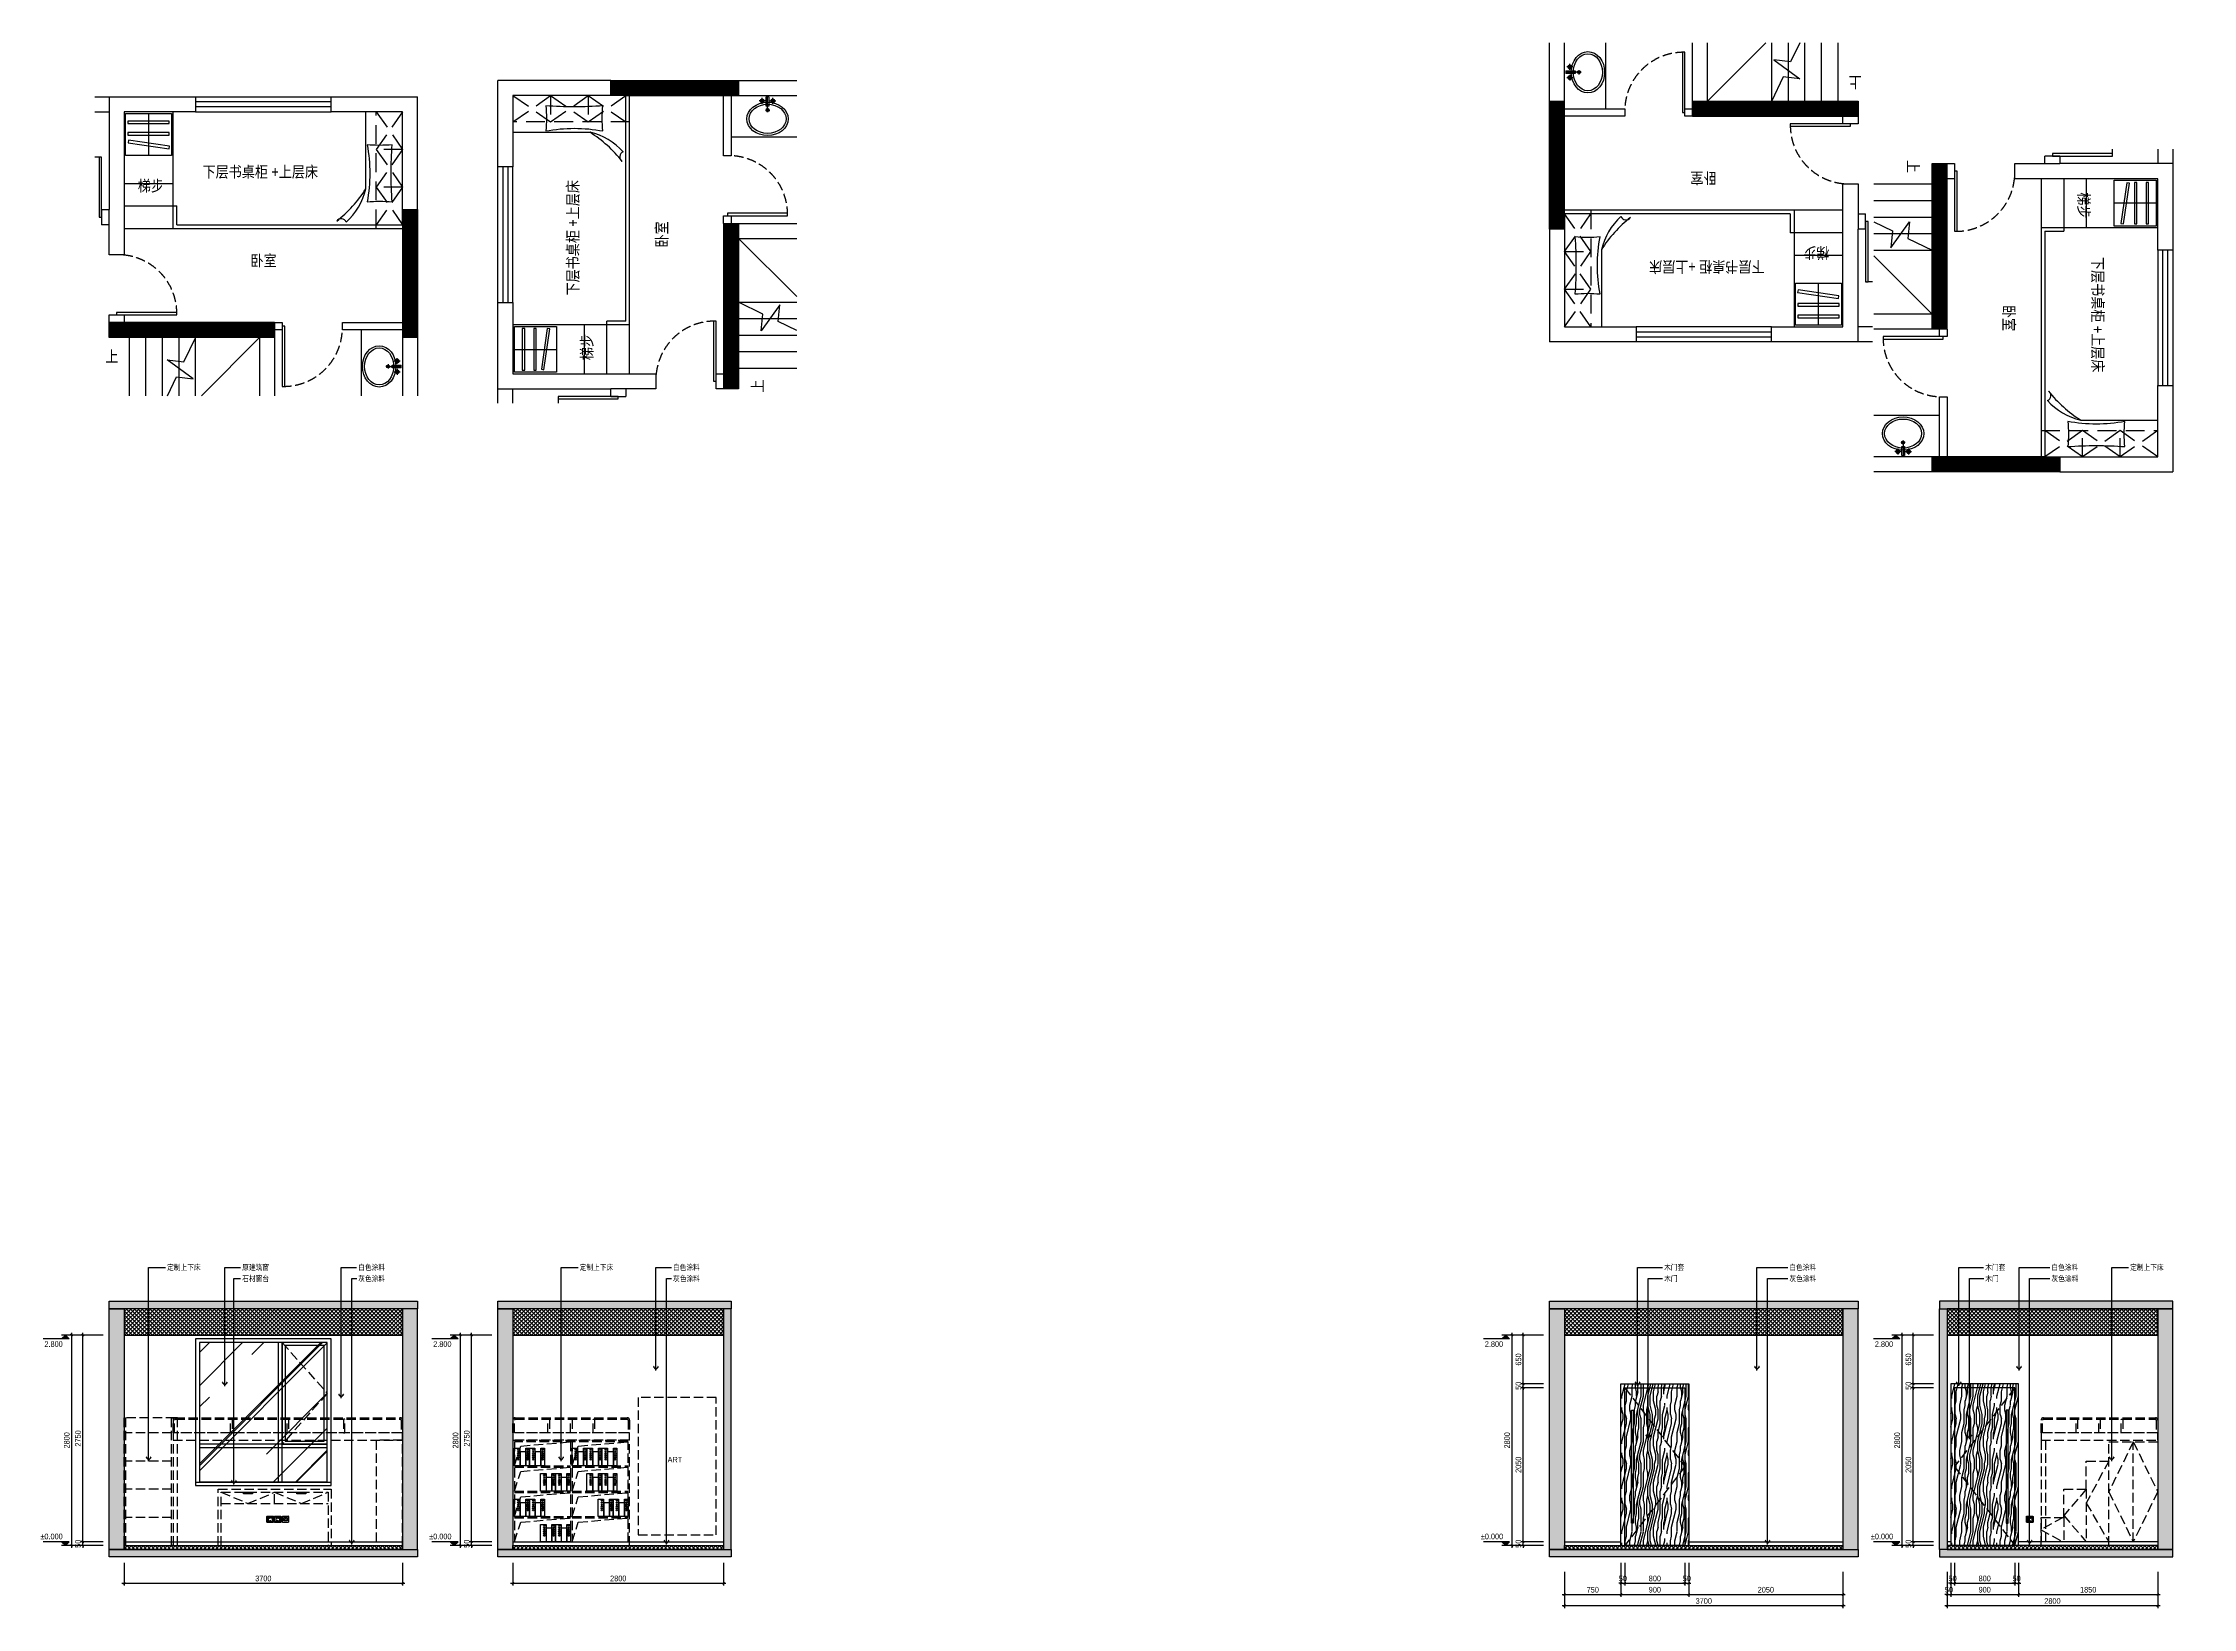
# Model space of a CAD drawing. Extents: x 468514 to 728049, y -74127 to 69080.
# Drawn here: x 565866 to 594440, y -38869 to -18058 of the extents above; entities that cross this region are included whole.
import ezdxf
from ezdxf.enums import TextEntityAlignment as Align
from ezdxf.xclip import XClip

# ---------------------------------------------------------------- set-up
doc = ezdxf.new("R2010")
doc.units = 0
doc.header["$LTSCALE"] = 500
doc.header["$MEASUREMENT"] = 0
doc.header["$XCLIPFRAME"] = 0
for name, pattern in [('( Dashed )', [0.75, 0.5, -0.25]), ('DASH', [0.35, 0.25, -0.1]), ('HIDDEN', [0.375, 0.25, -0.125])]:
    doc.linetypes.add(name, pattern=pattern)
doc.layers.get('Defpoints').update_dxf_attribs({"color": 229})
for name, color, linetype in [('Door 门', 107, 'Continuous'), ('E 立面填充', 250, 'Continuous'), ('E 立面墙体', 245, 'Continuous'), ('E 立面家具、洁具', 153, 'Continuous'), ('E 立面材料分格线', 8, 'Continuous'), ('E 立面材料类别线', 154, 'Continuous'), ('E 立面标注尺寸', 9, 'Continuous'), ('E 立面装饰完成线', 225, 'Continuous'), ('E 立面门', 107, 'Continuous'), ('P-Furniture 家具', 153, 'Continuous'), ('P-Make furniture 固定制作', 154, 'Continuous'), ('P-N wall 新建隔墙', 241, 'Continuous'), ('P-O wall 原始墙体', 245, 'Continuous'), ('P-o 原建筑尺寸', 8, 'Continuous'), ('P-Stair 楼梯（原建筑设备）', 159, 'Continuous'), ('P-Text  平面文字', 9, 'Continuous'), ('P-Ware 洁具', 153, 'Continuous'), ('P-window 窗', 107, 'Continuous')]:
    doc.layers.add(name, color=color, linetype=linetype)
doc.styles.add('PDC DIM', font='PMingLiU-ExtB.ttf', dxfattribs={"width": 0.85})
doc.styles.add('Xref-标准套房C$0$黑体', font='simhei.ttf')
doc.dimstyles.new('PDC-A2', dxfattribs={"dimscale": 0, "dimtxt": 2.5, "dimasz": 1, "dimexe": 1, "dimexo": 1, "dimgap": 0.7, "dimtad": 1, "dimdec": 0, "dimtxsty": 'PDC DIM', "dimblk": 'ARCHTICK', "dimcen": 1, "dimdle": 1, "dimclrd": 8, "dimclre": 8, "dimclrt": 9, "dimadec": 0, "dimazin": 0, "dimtfac": 1, "dimtdec": 0, "dimtix": 1, "dimtmove": 2, "dimatfit": 3, "dimldrblk": 'PDC A2 T R', "dimfxl": 10, "dimfxlon": 1, "dimarcsym": 0})
pattern_1 = [(45, (-208763.564, 55386.938), (-8.83883476, 8.83883476), [])]

msp = doc.modelspace()

# ---------------------------------------------------------------- texts
at = {"layer": 'E 立面标注尺寸', "color": 9, "char_height": 75, "attachment_point": 1, "style": 'PDC DIM'}
for s, insert in [('定制上下床', (567514.9, -34301.5)), ('石材窗台', (568513.7, -34451.5)), ('原建筑窗', (568513.2, -34301.5)), ('灰色涂料', (570055.8, -34451.5)), ('白色涂料', (570054.9, -34301.5)), ('定制上下床', (572998.3, -34301.5)), ('灰色涂料', (574239, -34451.5)), ('白色涂料', (574238.1, -34301.5)), ('{\\fPMingLiU|b0|i0|c134|p18;木门套}', (587410.8, -34301.5)), ('{\\fPMingLiU|b0|i0|c134|p18;木门}', (587411.6, -34451.5)), ('灰色涂料', (589075.8, -34451.5)), ('白色涂料', (589074.9, -34301.5)), ('{\\fPMingLiU|b0|i0|c134|p18;木门套}', (591678.9, -34301.5)), ('{\\fPMingLiU|b0|i0|c134|p18;木门}', (591679.8, -34451.5)), ('灰色涂料', (592559, -34451.5)), ('白色涂料', (592558.1, -34301.5)), ('定制上下床', (593604.9, -34301.5)), ('{\\fPMingLiU|b0|i0|c134|p18;ART}', (574167.3, -36858.8))]:
    msp.add_mtext(s, dxfattribs=dict(at, insert=insert))

# ---------------------------------------------------------------- blocks, each defined once
blk = doc.blocks.new('A$C7BB304D7')
blk.add_hatch(color=256).paths.add_polyline_path([(127, 77), (204, 0), (126, 32), (49, 0)])
at = {"linetype": 'DASH', "ltscale": 0.5}
for p, q in [((2, 330), (2, 30)), ((302, 330), (2, 330)), ((302, 30), (302, 330)), ((2, 30), (302, 30))]:
    blk.add_line(p, q, dxfattribs=at)
for p, q in [((42, 95), (212, 95)), ((42, 80), (212, 80))]:
    blk.add_line(p, q)
at = {"const_width": 3}
blk.add_lwpolyline([(2, 80), (2, 330), (252, 330), (252, 80), (212, 80), (212, 95), (217, 95, 0.414214), (237, 115), (237, 295, 0.414214), (217, 315), (37, 315, 0.414214), (17, 295), (17, 115, 0.414214), (37, 95), (42, 95), (42, 80)], format="xyb", close=True, dxfattribs=at)
blk.add_lwpolyline([(17, 115), (19, 239), (217, 315)])
blk.add_lwpolyline([(204, 3), (126, 34), (49, 3), (127, 80)], close=True)
blk = doc.blocks.new('$WINLIB2D$00000001')
at = {"color": 0}
for points in [[(-0.5, 0.5), (-0.5, -0.5)], [(-0.5, 0.5), (0.5, 0.5)], [(0.5, -0.5), (0.5, 0.5)], [(0.5, 0.167), (-0.5, 0.167)], [(0.5, -0.167), (-0.5, -0.167)], [(-0.5, -0.5), (0.5, -0.5)]]:
    blk.add_lwpolyline(points, dxfattribs=at)
blk = doc.blocks.new('_ArchTick')
at = {"color": 0, "linetype": 'ByBlock', "const_width": 0.4}
blk.add_lwpolyline([(-0.5, -0.5), (0.5, 0.5)], dxfattribs=at)
blk = doc.blocks.new('*D1091')
at = {"layer": 'Defpoints', "color": 0, "transparency": 16777216}
for p in [(270407, -54422), (270607, -54422), (270607, -55019)]:
    blk.add_point(p, dxfattribs=at)
at = {"layer": 'P-o 原建筑尺寸', "color": 8, "lineweight": -2, "transparency": 16777216}
for p, q in [((270407, -54482), (270407, -55079)), ((270607, -54482), (270607, -55079)), ((270407, -55019), (270347, -55019)), ((270407, -55019), (270607, -55019)), ((270607, -55019), (270667, -55019))]:
    blk.add_line(p, q, dxfattribs=at)
at = {"layer": 'P-o 原建筑尺寸', "color": 8, "lineweight": -2, "transparency": 16777216, "xscale": 60, "yscale": 60, "zscale": 60}
blk.add_blockref('_ArchTick', (270407, -55019), dxfattribs=at)
at = {"layer": 'P-o 原建筑尺寸', "color": 8, "lineweight": -2, "transparency": 16777216, "xscale": 60, "yscale": 60, "zscale": 60, "rotation": 180}
blk.add_blockref('_ArchTick', (270607, -55019), dxfattribs=at)
at = {"layer": 'P-o 原建筑尺寸', "color": 9, "transparency": 16777216, "insert": (270507, -54893), "char_height": 150, "attachment_point": 5, "style": 'PDC DIM'}
blk.add_mtext('200', dxfattribs=at)
blk = doc.blocks.new('PDC A2 T R')
at = {"color": 0, "linetype": 'ByBlock'}
blk.add_line((0, 0), (-2, 0), dxfattribs=at)
for points in [[(-2.15, 0.89), (-1.49, 1.35), (-0.6, 0), (0, 0)], [(-2.15, -0.89), (-1.49, -1.35), (-0.6, 0), (0, 0)]]:
    blk.add_solid(points, dxfattribs=at)
blk = doc.blocks.new('*D1092')
at = {"layer": 'Defpoints', "color": 0, "transparency": 16777216}
for p in [(270607, -54422), (271207, -54422), (271207, -55019)]:
    blk.add_point(p, dxfattribs=at)
at = {"layer": 'P-o 原建筑尺寸', "color": 8, "lineweight": -2, "transparency": 16777216}
for p, q in [((270607, -54482), (270607, -55079)), ((271207, -54482), (271207, -55079)), ((270547, -55019), (271267, -55019))]:
    blk.add_line(p, q, dxfattribs=at)
at = {"layer": 'P-o 原建筑尺寸', "color": 8, "lineweight": -2, "transparency": 16777216, "xscale": 60, "yscale": 60, "zscale": 60, "rotation": 180}
blk.add_blockref('_ArchTick', (270607, -55019), dxfattribs=at)
at = {"layer": 'P-o 原建筑尺寸', "color": 8, "lineweight": -2, "transparency": 16777216, "xscale": 60, "yscale": 60, "zscale": 60}
blk.add_blockref('_ArchTick', (271207, -55019), dxfattribs=at)
at = {"layer": 'P-o 原建筑尺寸', "color": 9, "transparency": 16777216, "insert": (270907, -54892), "char_height": 150, "attachment_point": 5, "style": 'PDC DIM'}
blk.add_mtext('600', dxfattribs=at)
blk = doc.blocks.new('*D1093')
at = {"layer": 'Defpoints', "color": 0, "transparency": 16777216}
for p in [(274507, -54422), (274707, -54422), (274707, -55019)]:
    blk.add_point(p, dxfattribs=at)
at = {"layer": 'P-o 原建筑尺寸', "color": 8, "lineweight": -2, "transparency": 16777216}
for p, q in [((274507, -54482), (274507, -55079)), ((274707, -54482), (274707, -55079)), ((274507, -55019), (274447, -55019)), ((274507, -55019), (274707, -55019)), ((274707, -55019), (274767, -55019))]:
    blk.add_line(p, q, dxfattribs=at)
at = {"layer": 'P-o 原建筑尺寸', "color": 8, "lineweight": -2, "transparency": 16777216, "xscale": 60, "yscale": 60, "zscale": 60}
blk.add_blockref('_ArchTick', (274507, -55019), dxfattribs=at)
at = {"layer": 'P-o 原建筑尺寸', "color": 8, "lineweight": -2, "transparency": 16777216, "xscale": 60, "yscale": 60, "zscale": 60, "rotation": 180}
blk.add_blockref('_ArchTick', (274707, -55019), dxfattribs=at)
at = {"layer": 'P-o 原建筑尺寸', "color": 9, "transparency": 16777216, "insert": (274607, -54893), "char_height": 150, "attachment_point": 5, "style": 'PDC DIM'}
blk.add_mtext('200', dxfattribs=at)
blk = doc.blocks.new('*D1094')
at = {"layer": 'Defpoints', "color": 0, "transparency": 16777216}
for p in [(274707, -54422), (277407, -54422), (277407, -55019)]:
    blk.add_point(p, dxfattribs=at)
at = {"layer": 'P-o 原建筑尺寸', "color": 8, "lineweight": -2, "transparency": 16777216}
for p, q in [((274707, -54482), (274707, -55079)), ((277407, -54482), (277407, -55079)), ((274647, -55019), (277467, -55019))]:
    blk.add_line(p, q, dxfattribs=at)
at = {"layer": 'P-o 原建筑尺寸', "color": 8, "lineweight": -2, "transparency": 16777216, "xscale": 60, "yscale": 60, "zscale": 60, "rotation": 180}
blk.add_blockref('_ArchTick', (274707, -55019), dxfattribs=at)
at = {"layer": 'P-o 原建筑尺寸', "color": 8, "lineweight": -2, "transparency": 16777216, "xscale": 60, "yscale": 60, "zscale": 60}
blk.add_blockref('_ArchTick', (277407, -55019), dxfattribs=at)
at = {"layer": 'P-o 原建筑尺寸', "color": 9, "transparency": 16777216, "insert": (276057, -54893), "char_height": 150, "attachment_point": 5, "style": 'PDC DIM'}
blk.add_mtext('2700', dxfattribs=at)
blk = doc.blocks.new('*D1095')
at = {"layer": 'Defpoints', "color": 0, "transparency": 16777216}
for p in [(278207, -54422), (278407, -54402), (278407, -55019)]:
    blk.add_point(p, dxfattribs=at)
at = {"layer": 'P-o 原建筑尺寸', "color": 8, "lineweight": -2, "transparency": 16777216}
for p, q in [((278207, -54482), (278207, -55079)), ((278407, -54462), (278407, -55079)), ((278207, -55019), (278147, -55019)), ((278207, -55019), (278407, -55019)), ((278407, -55019), (278467, -55019))]:
    blk.add_line(p, q, dxfattribs=at)
at = {"layer": 'P-o 原建筑尺寸', "color": 8, "lineweight": -2, "transparency": 16777216, "xscale": 60, "yscale": 60, "zscale": 60}
blk.add_blockref('_ArchTick', (278207, -55019), dxfattribs=at)
at = {"layer": 'P-o 原建筑尺寸', "color": 8, "lineweight": -2, "transparency": 16777216, "xscale": 60, "yscale": 60, "zscale": 60, "rotation": 180}
blk.add_blockref('_ArchTick', (278407, -55019), dxfattribs=at)
at = {"layer": 'P-o 原建筑尺寸', "color": 9, "transparency": 16777216, "insert": (278307, -54893), "char_height": 150, "attachment_point": 5, "style": 'PDC DIM'}
blk.add_mtext('200', dxfattribs=at)
blk = doc.blocks.new('*D1096')
at = {"layer": 'Defpoints', "color": 0, "transparency": 16777216}
for p in [(270407, -54519), (278407, -54519), (278407, -55327)]:
    blk.add_point(p, dxfattribs=at)
at = {"layer": 'P-o 原建筑尺寸', "color": 8, "lineweight": -2, "transparency": 16777216}
for p, q in [((270407, -54727), (270407, -55387)), ((278407, -54727), (278407, -55387)), ((270347, -55327), (278467, -55327))]:
    blk.add_line(p, q, dxfattribs=at)
at = {"layer": 'P-o 原建筑尺寸', "color": 8, "lineweight": -2, "transparency": 16777216, "xscale": 60, "yscale": 60, "zscale": 60, "rotation": 180}
blk.add_blockref('_ArchTick', (270407, -55327), dxfattribs=at)
at = {"layer": 'P-o 原建筑尺寸', "color": 8, "lineweight": -2, "transparency": 16777216, "xscale": 60, "yscale": 60, "zscale": 60}
blk.add_blockref('_ArchTick', (278407, -55327), dxfattribs=at)
at = {"layer": 'P-o 原建筑尺寸', "color": 9, "transparency": 16777216, "insert": (274407, -55201), "char_height": 150, "attachment_point": 5, "style": 'PDC DIM'}
blk.add_mtext('8000', dxfattribs=at)
blk = doc.blocks.new('*D1097')
at = {"layer": 'Defpoints', "color": 0, "transparency": 16777216}
for p in [(269583, -43291), (268953, -43491), (269583, -43491)]:
    blk.add_point(p, dxfattribs=at)
at = {"layer": 'P-o 原建筑尺寸', "color": 8, "lineweight": -2, "transparency": 16777216}
for p, q in [((269523, -43291), (268893, -43291)), ((268953, -43291), (268953, -43231)), ((268953, -43291), (268953, -43491)), ((269523, -43491), (268893, -43491)), ((268953, -43491), (268953, -43551))]:
    blk.add_line(p, q, dxfattribs=at)
at = {"layer": 'P-o 原建筑尺寸', "color": 8, "lineweight": -2, "transparency": 16777216, "xscale": 60, "yscale": 60, "zscale": 60}
for p, rotation in [((268953, -43291), 270), ((268953, -43491), 90)]:
    blk.add_blockref('_ArchTick', p, dxfattribs=dict(at, rotation=rotation))
at = {"layer": 'P-o 原建筑尺寸', "color": 9, "transparency": 16777216, "insert": (268827, -43391), "char_height": 150, "attachment_point": 5, "rotation": 90, "style": 'PDC DIM'}
blk.add_mtext('200', dxfattribs=at)
blk = doc.blocks.new('*D1098')
at = {"layer": 'Defpoints', "color": 0, "transparency": 16777216}
for p in [(269583, -43491), (268953, -44791), (269583, -44791)]:
    blk.add_point(p, dxfattribs=at)
at = {"layer": 'P-o 原建筑尺寸', "color": 8, "lineweight": -2, "transparency": 16777216}
for p, q in [((268953, -43431), (268953, -44851)), ((269523, -43491), (268893, -43491)), ((269523, -44791), (268893, -44791))]:
    blk.add_line(p, q, dxfattribs=at)
at = {"layer": 'P-o 原建筑尺寸', "color": 8, "lineweight": -2, "transparency": 16777216, "xscale": 60, "yscale": 60, "zscale": 60}
for p, rotation in [((268953, -43491), 90), ((268953, -44791), 270)]:
    blk.add_blockref('_ArchTick', p, dxfattribs=dict(at, rotation=rotation))
at = {"layer": 'P-o 原建筑尺寸', "color": 9, "transparency": 16777216, "insert": (268827, -44141), "char_height": 150, "attachment_point": 5, "rotation": 90, "style": 'PDC DIM'}
blk.add_mtext('1300', dxfattribs=at)
blk = doc.blocks.new('*D1099')
at = {"layer": 'Defpoints', "color": 0, "transparency": 16777216}
for p in [(269583, -44991), (268953, -49291), (269583, -49291)]:
    blk.add_point(p, dxfattribs=at)
at = {"layer": 'P-o 原建筑尺寸', "color": 8, "lineweight": -2, "transparency": 16777216}
for p, q in [((269523, -44991), (268893, -44991)), ((268953, -44931), (268953, -49351)), ((269523, -49291), (268893, -49291))]:
    blk.add_line(p, q, dxfattribs=at)
at = {"layer": 'P-o 原建筑尺寸', "color": 8, "lineweight": -2, "transparency": 16777216, "xscale": 60, "yscale": 60, "zscale": 60}
for p, rotation in [((268953, -44991), 90), ((268953, -49291), 270)]:
    blk.add_blockref('_ArchTick', p, dxfattribs=dict(at, rotation=rotation))
at = {"layer": 'P-o 原建筑尺寸', "color": 9, "transparency": 16777216, "insert": (268827, -47141), "char_height": 150, "attachment_point": 5, "rotation": 90, "style": 'PDC DIM'}
blk.add_mtext('4300', dxfattribs=at)
blk = doc.blocks.new('*D1100')
at = {"layer": 'Defpoints', "color": 0, "transparency": 16777216}
for p in [(269583, -49291), (268953, -49491), (269583, -49491)]:
    blk.add_point(p, dxfattribs=at)
at = {"layer": 'P-o 原建筑尺寸', "color": 8, "lineweight": -2, "transparency": 16777216}
for p, q in [((269523, -49291), (268893, -49291)), ((268953, -49291), (268953, -49231)), ((268953, -49291), (268953, -49491)), ((269523, -49491), (268893, -49491)), ((268953, -49491), (268953, -49551))]:
    blk.add_line(p, q, dxfattribs=at)
at = {"layer": 'P-o 原建筑尺寸', "color": 8, "lineweight": -2, "transparency": 16777216, "xscale": 60, "yscale": 60, "zscale": 60}
for p, rotation in [((268953, -49291), 270), ((268953, -49491), 90)]:
    blk.add_blockref('_ArchTick', p, dxfattribs=dict(at, rotation=rotation))
at = {"layer": 'P-o 原建筑尺寸', "color": 9, "transparency": 16777216, "insert": (268827, -49391), "char_height": 150, "attachment_point": 5, "rotation": 90, "style": 'PDC DIM'}
blk.add_mtext('200', dxfattribs=at)
blk = doc.blocks.new('*D1101')
at = {"layer": 'Defpoints', "color": 0, "transparency": 16777216}
for p in [(269583, -49491), (268953, -52991), (269583, -52991)]:
    blk.add_point(p, dxfattribs=at)
at = {"layer": 'P-o 原建筑尺寸', "color": 8, "lineweight": -2, "transparency": 16777216}
for p, q in [((268953, -49431), (268953, -53051)), ((269523, -49491), (268893, -49491)), ((269523, -52991), (268893, -52991))]:
    blk.add_line(p, q, dxfattribs=at)
at = {"layer": 'P-o 原建筑尺寸', "color": 8, "lineweight": -2, "transparency": 16777216, "xscale": 60, "yscale": 60, "zscale": 60}
for p, rotation in [((268953, -49491), 90), ((268953, -52991), 270)]:
    blk.add_blockref('_ArchTick', p, dxfattribs=dict(at, rotation=rotation))
at = {"layer": 'P-o 原建筑尺寸', "color": 9, "transparency": 16777216, "insert": (268826, -51241), "char_height": 150, "attachment_point": 5, "rotation": 90, "style": 'PDC DIM'}
blk.add_mtext('3500', dxfattribs=at)
blk = doc.blocks.new('*D1102')
at = {"layer": 'Defpoints', "color": 0, "transparency": 16777216}
for p in [(269583, -52991), (268953, -53191), (269583, -53191)]:
    blk.add_point(p, dxfattribs=at)
at = {"layer": 'P-o 原建筑尺寸', "color": 8, "lineweight": -2, "transparency": 16777216}
for p, q in [((269523, -52991), (268893, -52991)), ((268953, -52991), (268953, -52931)), ((268953, -52991), (268953, -53191)), ((269523, -53191), (268893, -53191)), ((268953, -53191), (268953, -53251))]:
    blk.add_line(p, q, dxfattribs=at)
at = {"layer": 'P-o 原建筑尺寸', "color": 8, "lineweight": -2, "transparency": 16777216, "xscale": 60, "yscale": 60, "zscale": 60}
for p, rotation in [((268953, -52991), 270), ((268953, -53191), 90)]:
    blk.add_blockref('_ArchTick', p, dxfattribs=dict(at, rotation=rotation))
at = {"layer": 'P-o 原建筑尺寸', "color": 9, "transparency": 16777216, "insert": (268827, -53091), "char_height": 150, "attachment_point": 5, "rotation": 90, "style": 'PDC DIM'}
blk.add_mtext('200', dxfattribs=at)
blk = doc.blocks.new('*D1103')
at = {"layer": 'Defpoints', "color": 0, "transparency": 16777216}
for p in [(269583, -53191), (268953, -53791), (269583, -53791)]:
    blk.add_point(p, dxfattribs=at)
at = {"layer": 'P-o 原建筑尺寸', "color": 8, "lineweight": -2, "transparency": 16777216}
for p, q in [((268953, -53131), (268953, -53851)), ((269523, -53191), (268893, -53191)), ((269523, -53791), (268893, -53791))]:
    blk.add_line(p, q, dxfattribs=at)
at = {"layer": 'P-o 原建筑尺寸', "color": 8, "lineweight": -2, "transparency": 16777216, "xscale": 60, "yscale": 60, "zscale": 60}
for p, rotation in [((268953, -53191), 90), ((268953, -53791), 270)]:
    blk.add_blockref('_ArchTick', p, dxfattribs=dict(at, rotation=rotation))
at = {"layer": 'P-o 原建筑尺寸', "color": 9, "transparency": 16777216, "insert": (268826, -53491), "char_height": 150, "attachment_point": 5, "rotation": 90, "style": 'PDC DIM'}
blk.add_mtext('600', dxfattribs=at)
blk = doc.blocks.new('*D1104')
at = {"layer": 'Defpoints', "color": 0, "transparency": 16777216}
for p in [(268953, -53991), (269583, -53791), (269583, -53991)]:
    blk.add_point(p, dxfattribs=at)
at = {"layer": 'P-o 原建筑尺寸', "color": 8, "lineweight": -2, "transparency": 16777216}
for p, q in [((269523, -53791), (268893, -53791)), ((269523, -53991), (268893, -53991)), ((268953, -53791), (268953, -53731)), ((268953, -53791), (268953, -53991)), ((268953, -53991), (268953, -54051))]:
    blk.add_line(p, q, dxfattribs=at)
at = {"layer": 'P-o 原建筑尺寸', "color": 8, "lineweight": -2, "transparency": 16777216, "xscale": 60, "yscale": 60, "zscale": 60}
for p, rotation in [((268953, -53791), 270), ((268953, -53991), 90)]:
    blk.add_blockref('_ArchTick', p, dxfattribs=dict(at, rotation=rotation))
at = {"layer": 'P-o 原建筑尺寸', "color": 9, "transparency": 16777216, "insert": (268827, -53891), "char_height": 150, "attachment_point": 5, "rotation": 90, "style": 'PDC DIM'}
blk.add_mtext('200', dxfattribs=at)
blk = doc.blocks.new('*D1105')
at = {"layer": 'Defpoints', "color": 0, "transparency": 16777216}
for p in [(269583, -43291), (268496, -53991), (269583, -53991)]:
    blk.add_point(p, dxfattribs=at)
at = {"layer": 'P-o 原建筑尺寸', "color": 8, "lineweight": -2, "transparency": 16777216}
for p, q in [((269096, -43291), (268436, -43291)), ((268496, -43231), (268496, -54051)), ((269096, -53991), (268436, -53991))]:
    blk.add_line(p, q, dxfattribs=at)
at = {"layer": 'P-o 原建筑尺寸', "color": 8, "lineweight": -2, "transparency": 16777216, "xscale": 60, "yscale": 60, "zscale": 60}
for p, rotation in [((268496, -43291), 90), ((268496, -53991), 270)]:
    blk.add_blockref('_ArchTick', p, dxfattribs=dict(at, rotation=rotation))
at = {"layer": 'P-o 原建筑尺寸', "color": 9, "transparency": 16777216, "insert": (268371, -48641), "char_height": 150, "attachment_point": 5, "rotation": 90, "style": 'PDC DIM'}
blk.add_mtext('10700', dxfattribs=at)
blk = doc.blocks.new('*D1106')
at = {"layer": 'Defpoints', "color": 0, "transparency": 16777216}
for p in [(278929, -43291), (278929, -43491), (279559, -43491)]:
    blk.add_point(p, dxfattribs=at)
at = {"layer": 'P-o 原建筑尺寸', "color": 8, "lineweight": -2, "transparency": 16777216}
for p, q in [((278989, -43291), (279619, -43291)), ((279559, -43291), (279559, -43231)), ((279559, -43291), (279559, -43491)), ((278989, -43491), (279619, -43491)), ((279559, -43491), (279559, -43551))]:
    blk.add_line(p, q, dxfattribs=at)
at = {"layer": 'P-o 原建筑尺寸', "color": 8, "lineweight": -2, "transparency": 16777216, "xscale": 60, "yscale": 60, "zscale": 60}
for p, rotation in [((279559, -43291), 270), ((279559, -43491), 90)]:
    blk.add_blockref('_ArchTick', p, dxfattribs=dict(at, rotation=rotation))
at = {"layer": 'P-o 原建筑尺寸', "color": 9, "transparency": 16777216, "insert": (279434, -43391), "char_height": 150, "attachment_point": 5, "rotation": 90, "style": 'PDC DIM'}
blk.add_mtext('200', dxfattribs=at)
blk = doc.blocks.new('*D1107')
at = {"layer": 'Defpoints', "color": 0, "transparency": 16777216}
for p in [(278929, -43491), (278929, -46291), (279559, -46291)]:
    blk.add_point(p, dxfattribs=at)
at = {"layer": 'P-o 原建筑尺寸', "color": 8, "lineweight": -2, "transparency": 16777216}
for p, q in [((279559, -43431), (279559, -46351)), ((278989, -43491), (279619, -43491)), ((278989, -46291), (279619, -46291))]:
    blk.add_line(p, q, dxfattribs=at)
at = {"layer": 'P-o 原建筑尺寸', "color": 8, "lineweight": -2, "transparency": 16777216, "xscale": 60, "yscale": 60, "zscale": 60}
for p, rotation in [((279559, -43491), 90), ((279559, -46291), 270)]:
    blk.add_blockref('_ArchTick', p, dxfattribs=dict(at, rotation=rotation))
at = {"layer": 'P-o 原建筑尺寸', "color": 9, "transparency": 16777216, "insert": (279434, -44891), "char_height": 150, "attachment_point": 5, "rotation": 90, "style": 'PDC DIM'}
blk.add_mtext('2800', dxfattribs=at)
blk = doc.blocks.new('*D1108')
at = {"layer": 'Defpoints', "color": 0, "transparency": 16777216}
for p in [(278929, -46391), (278929, -49291), (279559, -49291)]:
    blk.add_point(p, dxfattribs=at)
at = {"layer": 'P-o 原建筑尺寸', "color": 8, "lineweight": -2, "transparency": 16777216}
for p, q in [((278989, -46391), (279619, -46391)), ((279559, -46331), (279559, -49351)), ((278989, -49291), (279619, -49291))]:
    blk.add_line(p, q, dxfattribs=at)
at = {"layer": 'P-o 原建筑尺寸', "color": 8, "lineweight": -2, "transparency": 16777216, "xscale": 60, "yscale": 60, "zscale": 60}
for p, rotation in [((279559, -46391), 90), ((279559, -49291), 270)]:
    blk.add_blockref('_ArchTick', p, dxfattribs=dict(at, rotation=rotation))
at = {"layer": 'P-o 原建筑尺寸', "color": 9, "transparency": 16777216, "insert": (279433, -47841), "char_height": 150, "attachment_point": 5, "rotation": 90, "style": 'PDC DIM'}
blk.add_mtext('2900', dxfattribs=at)
blk = doc.blocks.new('*D1109')
at = {"layer": 'Defpoints', "color": 0, "transparency": 16777216}
for p in [(278929, -49291), (278929, -49491), (279559, -49491)]:
    blk.add_point(p, dxfattribs=at)
at = {"layer": 'P-o 原建筑尺寸', "color": 8, "lineweight": -2, "transparency": 16777216}
for p, q in [((278989, -49291), (279619, -49291)), ((279559, -49291), (279559, -49231)), ((279559, -49291), (279559, -49491)), ((278989, -49491), (279619, -49491)), ((279559, -49491), (279559, -49551))]:
    blk.add_line(p, q, dxfattribs=at)
at = {"layer": 'P-o 原建筑尺寸', "color": 8, "lineweight": -2, "transparency": 16777216, "xscale": 60, "yscale": 60, "zscale": 60}
for p, rotation in [((279559, -49291), 270), ((279559, -49491), 90)]:
    blk.add_blockref('_ArchTick', p, dxfattribs=dict(at, rotation=rotation))
at = {"layer": 'P-o 原建筑尺寸', "color": 9, "transparency": 16777216, "insert": (279434, -49391), "char_height": 150, "attachment_point": 5, "rotation": 90, "style": 'PDC DIM'}
blk.add_mtext('200', dxfattribs=at)
blk = doc.blocks.new('*D1110')
at = {"layer": 'Defpoints', "color": 0, "transparency": 16777216}
for p in [(278929, -49491), (278929, -52991), (279559, -52991)]:
    blk.add_point(p, dxfattribs=at)
at = {"layer": 'P-o 原建筑尺寸', "color": 8, "lineweight": -2, "transparency": 16777216}
for p, q in [((279559, -49431), (279559, -53051)), ((278989, -49491), (279619, -49491)), ((278989, -52991), (279619, -52991))]:
    blk.add_line(p, q, dxfattribs=at)
at = {"layer": 'P-o 原建筑尺寸', "color": 8, "lineweight": -2, "transparency": 16777216, "xscale": 60, "yscale": 60, "zscale": 60}
for p, rotation in [((279559, -49491), 90), ((279559, -52991), 270)]:
    blk.add_blockref('_ArchTick', p, dxfattribs=dict(at, rotation=rotation))
at = {"layer": 'P-o 原建筑尺寸', "color": 9, "transparency": 16777216, "insert": (279432, -51241), "char_height": 150, "attachment_point": 5, "rotation": 90, "style": 'PDC DIM'}
blk.add_mtext('3500', dxfattribs=at)
blk = doc.blocks.new('*D1111')
at = {"layer": 'Defpoints', "color": 0, "transparency": 16777216}
for p in [(278929, -52991), (278929, -53191), (279559, -53191)]:
    blk.add_point(p, dxfattribs=at)
at = {"layer": 'P-o 原建筑尺寸', "color": 8, "lineweight": -2, "transparency": 16777216}
for p, q in [((278989, -52991), (279619, -52991)), ((279559, -52991), (279559, -52931)), ((279559, -52991), (279559, -53191)), ((278989, -53191), (279619, -53191)), ((279559, -53191), (279559, -53251))]:
    blk.add_line(p, q, dxfattribs=at)
at = {"layer": 'P-o 原建筑尺寸', "color": 8, "lineweight": -2, "transparency": 16777216, "xscale": 60, "yscale": 60, "zscale": 60}
for p, rotation in [((279559, -52991), 270), ((279559, -53191), 90)]:
    blk.add_blockref('_ArchTick', p, dxfattribs=dict(at, rotation=rotation))
at = {"layer": 'P-o 原建筑尺寸', "color": 9, "transparency": 16777216, "insert": (279434, -53091), "char_height": 150, "attachment_point": 5, "rotation": 90, "style": 'PDC DIM'}
blk.add_mtext('200', dxfattribs=at)
blk = doc.blocks.new('*D1112')
at = {"layer": 'Defpoints', "color": 0, "transparency": 16777216}
for p in [(278929, -53191), (278929, -53791), (279559, -53791)]:
    blk.add_point(p, dxfattribs=at)
at = {"layer": 'P-o 原建筑尺寸', "color": 8, "lineweight": -2, "transparency": 16777216}
for p, q in [((279559, -53131), (279559, -53851)), ((278989, -53191), (279619, -53191)), ((278989, -53791), (279619, -53791))]:
    blk.add_line(p, q, dxfattribs=at)
at = {"layer": 'P-o 原建筑尺寸', "color": 8, "lineweight": -2, "transparency": 16777216, "xscale": 60, "yscale": 60, "zscale": 60}
for p, rotation in [((279559, -53191), 90), ((279559, -53791), 270)]:
    blk.add_blockref('_ArchTick', p, dxfattribs=dict(at, rotation=rotation))
at = {"layer": 'P-o 原建筑尺寸', "color": 9, "transparency": 16777216, "insert": (279433, -53491), "char_height": 150, "attachment_point": 5, "rotation": 90, "style": 'PDC DIM'}
blk.add_mtext('600', dxfattribs=at)
blk = doc.blocks.new('*D1113')
at = {"layer": 'Defpoints', "color": 0, "transparency": 16777216}
for p in [(278929, -53791), (278929, -53991), (279559, -53991)]:
    blk.add_point(p, dxfattribs=at)
at = {"layer": 'P-o 原建筑尺寸', "color": 8, "lineweight": -2, "transparency": 16777216}
for p, q in [((278989, -53791), (279619, -53791)), ((278989, -53991), (279619, -53991)), ((279559, -53791), (279559, -53731)), ((279559, -53791), (279559, -53991)), ((279559, -53991), (279559, -54051))]:
    blk.add_line(p, q, dxfattribs=at)
at = {"layer": 'P-o 原建筑尺寸', "color": 8, "lineweight": -2, "transparency": 16777216, "xscale": 60, "yscale": 60, "zscale": 60}
for p, rotation in [((279559, -53791), 270), ((279559, -53991), 90)]:
    blk.add_blockref('_ArchTick', p, dxfattribs=dict(at, rotation=rotation))
at = {"layer": 'P-o 原建筑尺寸', "color": 9, "transparency": 16777216, "insert": (279434, -53891), "char_height": 150, "attachment_point": 5, "rotation": 90, "style": 'PDC DIM'}
blk.add_mtext('200', dxfattribs=at)
blk = doc.blocks.new('*D1114')
at = {"layer": 'Defpoints', "color": 0, "transparency": 16777216}
for p in [(278929, -43291), (278929, -53991), (280016, -53991)]:
    blk.add_point(p, dxfattribs=at)
at = {"layer": 'P-o 原建筑尺寸', "color": 8, "lineweight": -2, "transparency": 16777216}
for p, q in [((279416, -43291), (280076, -43291)), ((280016, -43231), (280016, -54051)), ((279416, -53991), (280076, -53991))]:
    blk.add_line(p, q, dxfattribs=at)
at = {"layer": 'P-o 原建筑尺寸', "color": 8, "lineweight": -2, "transparency": 16777216, "xscale": 60, "yscale": 60, "zscale": 60}
for p, rotation in [((280016, -43291), 90), ((280016, -53991), 270)]:
    blk.add_blockref('_ArchTick', p, dxfattribs=dict(at, rotation=rotation))
at = {"layer": 'P-o 原建筑尺寸', "color": 9, "transparency": 16777216, "insert": (279890, -48641), "char_height": 150, "attachment_point": 5, "rotation": 90, "style": 'PDC DIM'}
blk.add_mtext('10700', dxfattribs=at)
blk = doc.blocks.new('*D1115')
at = {"layer": 'Defpoints', "color": 0, "transparency": 16777216}
for p in [(270607, -41949), (270407, -42497), (270607, -42497)]:
    blk.add_point(p, dxfattribs=at)
at = {"layer": 'P-o 原建筑尺寸', "color": 8, "lineweight": -2, "transparency": 16777216}
for p, q in [((270407, -41949), (270347, -41949)), ((270407, -42437), (270407, -41889)), ((270407, -41949), (270607, -41949)), ((270607, -42437), (270607, -41889)), ((270607, -41949), (270667, -41949))]:
    blk.add_line(p, q, dxfattribs=at)
at = {"layer": 'P-o 原建筑尺寸', "color": 8, "lineweight": -2, "transparency": 16777216, "xscale": 60, "yscale": 60, "zscale": 60}
blk.add_blockref('_ArchTick', (270407, -41949), dxfattribs=at)
at = {"layer": 'P-o 原建筑尺寸', "color": 8, "lineweight": -2, "transparency": 16777216, "xscale": 60, "yscale": 60, "zscale": 60, "rotation": 180}
blk.add_blockref('_ArchTick', (270607, -41949), dxfattribs=at)
at = {"layer": 'P-o 原建筑尺寸', "color": 9, "transparency": 16777216, "insert": (270507, -41824), "char_height": 150, "attachment_point": 5, "style": 'PDC DIM'}
blk.add_mtext('200', dxfattribs=at)
blk = doc.blocks.new('*D1116')
at = {"layer": 'Defpoints', "color": 0, "transparency": 16777216}
for p in [(272207, -41949), (270607, -42497), (272207, -42497)]:
    blk.add_point(p, dxfattribs=at)
at = {"layer": 'P-o 原建筑尺寸', "color": 8, "lineweight": -2, "transparency": 16777216}
for p, q in [((270547, -41949), (272267, -41949)), ((270607, -42437), (270607, -41889)), ((272207, -42437), (272207, -41889))]:
    blk.add_line(p, q, dxfattribs=at)
at = {"layer": 'P-o 原建筑尺寸', "color": 8, "lineweight": -2, "transparency": 16777216, "xscale": 60, "yscale": 60, "zscale": 60, "rotation": 180}
blk.add_blockref('_ArchTick', (270607, -41949), dxfattribs=at)
at = {"layer": 'P-o 原建筑尺寸', "color": 8, "lineweight": -2, "transparency": 16777216, "xscale": 60, "yscale": 60, "zscale": 60}
blk.add_blockref('_ArchTick', (272207, -41949), dxfattribs=at)
at = {"layer": 'P-o 原建筑尺寸', "color": 9, "transparency": 16777216, "insert": (271407, -41823), "char_height": 150, "attachment_point": 5, "style": 'PDC DIM'}
blk.add_mtext('1600', dxfattribs=at)
blk = doc.blocks.new('*D1117')
at = {"layer": 'Defpoints', "color": 0, "transparency": 16777216}
for p in [(274307, -41949), (272907, -42497), (274307, -42497)]:
    blk.add_point(p, dxfattribs=at)
at = {"layer": 'P-o 原建筑尺寸', "color": 8, "lineweight": -2, "transparency": 16777216}
for p, q in [((272847, -41949), (274367, -41949)), ((272907, -42437), (272907, -41889)), ((274307, -42437), (274307, -41889))]:
    blk.add_line(p, q, dxfattribs=at)
at = {"layer": 'P-o 原建筑尺寸', "color": 8, "lineweight": -2, "transparency": 16777216, "xscale": 60, "yscale": 60, "zscale": 60, "rotation": 180}
blk.add_blockref('_ArchTick', (272907, -41949), dxfattribs=at)
at = {"layer": 'P-o 原建筑尺寸', "color": 8, "lineweight": -2, "transparency": 16777216, "xscale": 60, "yscale": 60, "zscale": 60}
blk.add_blockref('_ArchTick', (274307, -41949), dxfattribs=at)
at = {"layer": 'P-o 原建筑尺寸', "color": 9, "transparency": 16777216, "insert": (273607, -41824), "char_height": 150, "attachment_point": 5, "style": 'PDC DIM'}
blk.add_mtext('1400', dxfattribs=at)
blk = doc.blocks.new('*D1118')
at = {"layer": 'Defpoints', "color": 0, "transparency": 16777216}
for p in [(276307, -41949), (274507, -42497), (276307, -42497)]:
    blk.add_point(p, dxfattribs=at)
at = {"layer": 'P-o 原建筑尺寸', "color": 8, "lineweight": -2, "transparency": 16777216}
for p, q in [((274447, -41949), (276367, -41949)), ((274507, -42437), (274507, -41889)), ((276307, -42437), (276307, -41889))]:
    blk.add_line(p, q, dxfattribs=at)
at = {"layer": 'P-o 原建筑尺寸', "color": 8, "lineweight": -2, "transparency": 16777216, "xscale": 60, "yscale": 60, "zscale": 60, "rotation": 180}
blk.add_blockref('_ArchTick', (274507, -41949), dxfattribs=at)
at = {"layer": 'P-o 原建筑尺寸', "color": 8, "lineweight": -2, "transparency": 16777216, "xscale": 60, "yscale": 60, "zscale": 60}
blk.add_blockref('_ArchTick', (276307, -41949), dxfattribs=at)
at = {"layer": 'P-o 原建筑尺寸', "color": 9, "transparency": 16777216, "insert": (275407, -41824), "char_height": 150, "attachment_point": 5, "style": 'PDC DIM'}
blk.add_mtext('1800', dxfattribs=at)
blk = doc.blocks.new('*D1119')
at = {"layer": 'Defpoints', "color": 0, "transparency": 16777216}
for p in [(276507, -41949), (276307, -42497), (276507, -42497)]:
    blk.add_point(p, dxfattribs=at)
at = {"layer": 'P-o 原建筑尺寸', "color": 8, "lineweight": -2, "transparency": 16777216}
for p, q in [((276307, -41949), (276247, -41949)), ((276307, -42437), (276307, -41889)), ((276307, -41949), (276507, -41949)), ((276507, -42437), (276507, -41889)), ((276507, -41949), (276567, -41949))]:
    blk.add_line(p, q, dxfattribs=at)
at = {"layer": 'P-o 原建筑尺寸', "color": 8, "lineweight": -2, "transparency": 16777216, "xscale": 60, "yscale": 60, "zscale": 60}
blk.add_blockref('_ArchTick', (276307, -41949), dxfattribs=at)
at = {"layer": 'P-o 原建筑尺寸', "color": 8, "lineweight": -2, "transparency": 16777216, "xscale": 60, "yscale": 60, "zscale": 60, "rotation": 180}
blk.add_blockref('_ArchTick', (276507, -41949), dxfattribs=at)
at = {"layer": 'P-o 原建筑尺寸', "color": 9, "transparency": 16777216, "insert": (276407, -41824), "char_height": 150, "attachment_point": 5, "style": 'PDC DIM'}
blk.add_mtext('200', dxfattribs=at)
blk = doc.blocks.new('*D1120')
at = {"layer": 'Defpoints', "color": 0, "transparency": 16777216}
for p in [(278207, -41949), (276507, -42497), (278207, -42497)]:
    blk.add_point(p, dxfattribs=at)
at = {"layer": 'P-o 原建筑尺寸', "color": 8, "lineweight": -2, "transparency": 16777216}
for p, q in [((276447, -41949), (278267, -41949)), ((276507, -42437), (276507, -41889)), ((278207, -42437), (278207, -41889))]:
    blk.add_line(p, q, dxfattribs=at)
at = {"layer": 'P-o 原建筑尺寸', "color": 8, "lineweight": -2, "transparency": 16777216, "xscale": 60, "yscale": 60, "zscale": 60, "rotation": 180}
blk.add_blockref('_ArchTick', (276507, -41949), dxfattribs=at)
at = {"layer": 'P-o 原建筑尺寸', "color": 8, "lineweight": -2, "transparency": 16777216, "xscale": 60, "yscale": 60, "zscale": 60}
blk.add_blockref('_ArchTick', (278207, -41949), dxfattribs=at)
at = {"layer": 'P-o 原建筑尺寸', "color": 9, "transparency": 16777216, "insert": (277357, -41824), "char_height": 150, "attachment_point": 5, "style": 'PDC DIM'}
blk.add_mtext('1700', dxfattribs=at)
blk = doc.blocks.new('*D1121')
at = {"layer": 'Defpoints', "color": 0, "transparency": 16777216}
for p in [(278407, -41949), (278207, -42497), (278407, -42497)]:
    blk.add_point(p, dxfattribs=at)
at = {"layer": 'P-o 原建筑尺寸', "color": 8, "lineweight": -2, "transparency": 16777216}
for p, q in [((278207, -41949), (278147, -41949)), ((278207, -42437), (278207, -41889)), ((278207, -41949), (278407, -41949)), ((278407, -42437), (278407, -41889)), ((278407, -41949), (278467, -41949))]:
    blk.add_line(p, q, dxfattribs=at)
at = {"layer": 'P-o 原建筑尺寸', "color": 8, "lineweight": -2, "transparency": 16777216, "xscale": 60, "yscale": 60, "zscale": 60}
blk.add_blockref('_ArchTick', (278207, -41949), dxfattribs=at)
at = {"layer": 'P-o 原建筑尺寸', "color": 8, "lineweight": -2, "transparency": 16777216, "xscale": 60, "yscale": 60, "zscale": 60, "rotation": 180}
blk.add_blockref('_ArchTick', (278407, -41949), dxfattribs=at)
at = {"layer": 'P-o 原建筑尺寸', "color": 9, "transparency": 16777216, "insert": (278307, -41824), "char_height": 150, "attachment_point": 5, "style": 'PDC DIM'}
blk.add_mtext('200', dxfattribs=at)
blk = doc.blocks.new('*D1122')
at = {"layer": 'Defpoints', "color": 0, "transparency": 16777216}
for p in [(278407, -41579), (270407, -42497), (278407, -42497)]:
    blk.add_point(p, dxfattribs=at)
at = {"layer": 'P-o 原建筑尺寸', "color": 8, "lineweight": -2, "transparency": 16777216}
for p, q in [((270347, -41579), (278467, -41579)), ((270407, -42179), (270407, -41519)), ((278407, -42179), (278407, -41519))]:
    blk.add_line(p, q, dxfattribs=at)
at = {"layer": 'P-o 原建筑尺寸', "color": 8, "lineweight": -2, "transparency": 16777216, "xscale": 60, "yscale": 60, "zscale": 60, "rotation": 180}
blk.add_blockref('_ArchTick', (270407, -41579), dxfattribs=at)
at = {"layer": 'P-o 原建筑尺寸', "color": 8, "lineweight": -2, "transparency": 16777216, "xscale": 60, "yscale": 60, "zscale": 60}
blk.add_blockref('_ArchTick', (278407, -41579), dxfattribs=at)
at = {"layer": 'P-o 原建筑尺寸', "color": 9, "transparency": 16777216, "insert": (274407, -41453), "char_height": 150, "attachment_point": 5, "style": 'PDC DIM'}
blk.add_mtext('8000', dxfattribs=at)
blk = doc.blocks.new('*D1133')
at = {"layer": 'Defpoints', "color": 0, "transparency": 16777216}
for p in [(269583, -44791), (268953, -44991), (269583, -44991)]:
    blk.add_point(p, dxfattribs=at)
at = {"layer": 'P-o 原建筑尺寸', "color": 8, "lineweight": -2, "transparency": 16777216}
for p, q in [((269523, -44791), (268893, -44791)), ((268953, -44791), (268953, -44731)), ((268953, -44791), (268953, -44991)), ((269523, -44991), (268893, -44991)), ((268953, -44991), (268953, -45051))]:
    blk.add_line(p, q, dxfattribs=at)
at = {"layer": 'P-o 原建筑尺寸', "color": 8, "lineweight": -2, "transparency": 16777216, "xscale": 60, "yscale": 60, "zscale": 60}
for p, rotation in [((268953, -44791), 270), ((268953, -44991), 90)]:
    blk.add_blockref('_ArchTick', p, dxfattribs=dict(at, rotation=rotation))
at = {"layer": 'P-o 原建筑尺寸', "color": 9, "transparency": 16777216, "insert": (268827, -44891), "char_height": 150, "attachment_point": 5, "rotation": 90, "style": 'PDC DIM'}
blk.add_mtext('200', dxfattribs=at)
blk = doc.blocks.new('*D1129')
at = {"layer": 'Defpoints', "color": 0, "transparency": 16777216}
for p in [(271207, -54422), (271407, -54422), (271407, -55019)]:
    blk.add_point(p, dxfattribs=at)
at = {"layer": 'P-o 原建筑尺寸', "color": 8, "lineweight": -2, "transparency": 16777216}
for p, q in [((271207, -54482), (271207, -55079)), ((271407, -54482), (271407, -55079)), ((271207, -55019), (271147, -55019)), ((271207, -55019), (271407, -55019)), ((271407, -55019), (271467, -55019))]:
    blk.add_line(p, q, dxfattribs=at)
at = {"layer": 'P-o 原建筑尺寸', "color": 8, "lineweight": -2, "transparency": 16777216, "xscale": 60, "yscale": 60, "zscale": 60}
blk.add_blockref('_ArchTick', (271207, -55019), dxfattribs=at)
at = {"layer": 'P-o 原建筑尺寸', "color": 8, "lineweight": -2, "transparency": 16777216, "xscale": 60, "yscale": 60, "zscale": 60, "rotation": 180}
blk.add_blockref('_ArchTick', (271407, -55019), dxfattribs=at)
at = {"layer": 'P-o 原建筑尺寸', "color": 9, "transparency": 16777216, "insert": (271307, -54893), "char_height": 150, "attachment_point": 5, "style": 'PDC DIM'}
blk.add_mtext('200', dxfattribs=at)
blk = doc.blocks.new('*D1130')
at = {"layer": 'Defpoints', "color": 0, "transparency": 16777216}
for p in [(271407, -54422), (273507, -54422), (273507, -55019)]:
    blk.add_point(p, dxfattribs=at)
at = {"layer": 'P-o 原建筑尺寸', "color": 8, "lineweight": -2, "transparency": 16777216}
for p, q in [((271407, -54482), (271407, -55079)), ((273507, -54482), (273507, -55079)), ((271347, -55019), (273567, -55019))]:
    blk.add_line(p, q, dxfattribs=at)
at = {"layer": 'P-o 原建筑尺寸', "color": 8, "lineweight": -2, "transparency": 16777216, "xscale": 60, "yscale": 60, "zscale": 60, "rotation": 180}
blk.add_blockref('_ArchTick', (271407, -55019), dxfattribs=at)
at = {"layer": 'P-o 原建筑尺寸', "color": 8, "lineweight": -2, "transparency": 16777216, "xscale": 60, "yscale": 60, "zscale": 60}
blk.add_blockref('_ArchTick', (273507, -55019), dxfattribs=at)
at = {"layer": 'P-o 原建筑尺寸', "color": 9, "transparency": 16777216, "insert": (272457, -54893), "char_height": 150, "attachment_point": 5, "style": 'PDC DIM'}
blk.add_mtext('2100', dxfattribs=at)
blk = doc.blocks.new('*D1131')
at = {"layer": 'Defpoints', "color": 0, "transparency": 16777216}
for p in [(273507, -54422), (273707, -54422), (273707, -55019)]:
    blk.add_point(p, dxfattribs=at)
at = {"layer": 'P-o 原建筑尺寸', "color": 8, "lineweight": -2, "transparency": 16777216}
for p, q in [((273507, -54482), (273507, -55079)), ((273707, -54482), (273707, -55079)), ((273507, -55019), (273447, -55019)), ((273507, -55019), (273707, -55019)), ((273707, -55019), (273767, -55019))]:
    blk.add_line(p, q, dxfattribs=at)
at = {"layer": 'P-o 原建筑尺寸', "color": 8, "lineweight": -2, "transparency": 16777216, "xscale": 60, "yscale": 60, "zscale": 60}
blk.add_blockref('_ArchTick', (273507, -55019), dxfattribs=at)
at = {"layer": 'P-o 原建筑尺寸', "color": 8, "lineweight": -2, "transparency": 16777216, "xscale": 60, "yscale": 60, "zscale": 60, "rotation": 180}
blk.add_blockref('_ArchTick', (273707, -55019), dxfattribs=at)
at = {"layer": 'P-o 原建筑尺寸', "color": 9, "transparency": 16777216, "insert": (273607, -54893), "char_height": 150, "attachment_point": 5, "style": 'PDC DIM'}
blk.add_mtext('200', dxfattribs=at)
blk = doc.blocks.new('*D1132')
at = {"layer": 'Defpoints', "color": 0, "transparency": 16777216}
for p in [(273707, -54422), (274507, -54422), (274507, -55019)]:
    blk.add_point(p, dxfattribs=at)
at = {"layer": 'P-o 原建筑尺寸', "color": 8, "lineweight": -2, "transparency": 16777216}
for p, q in [((273707, -54482), (273707, -55079)), ((274507, -54482), (274507, -55079)), ((273647, -55019), (274567, -55019))]:
    blk.add_line(p, q, dxfattribs=at)
at = {"layer": 'P-o 原建筑尺寸', "color": 8, "lineweight": -2, "transparency": 16777216, "xscale": 60, "yscale": 60, "zscale": 60, "rotation": 180}
blk.add_blockref('_ArchTick', (273707, -55019), dxfattribs=at)
at = {"layer": 'P-o 原建筑尺寸', "color": 8, "lineweight": -2, "transparency": 16777216, "xscale": 60, "yscale": 60, "zscale": 60}
blk.add_blockref('_ArchTick', (274507, -55019), dxfattribs=at)
at = {"layer": 'P-o 原建筑尺寸', "color": 9, "transparency": 16777216, "insert": (274107, -54893), "char_height": 150, "attachment_point": 5, "style": 'PDC DIM'}
blk.add_mtext('800', dxfattribs=at)
blk = doc.blocks.new('*D1123')
at = {"layer": 'Defpoints', "color": 0, "transparency": 16777216}
for p in [(277407, -54422), (277607, -54402), (277607, -55019)]:
    blk.add_point(p, dxfattribs=at)
at = {"layer": 'P-o 原建筑尺寸', "color": 8, "lineweight": -2, "transparency": 16777216}
for p, q in [((277407, -54482), (277407, -55079)), ((277607, -54462), (277607, -55079)), ((277407, -55019), (277347, -55019)), ((277407, -55019), (277607, -55019)), ((277607, -55019), (277667, -55019))]:
    blk.add_line(p, q, dxfattribs=at)
at = {"layer": 'P-o 原建筑尺寸', "color": 8, "lineweight": -2, "transparency": 16777216, "xscale": 60, "yscale": 60, "zscale": 60}
blk.add_blockref('_ArchTick', (277407, -55019), dxfattribs=at)
at = {"layer": 'P-o 原建筑尺寸', "color": 8, "lineweight": -2, "transparency": 16777216, "xscale": 60, "yscale": 60, "zscale": 60, "rotation": 180}
blk.add_blockref('_ArchTick', (277607, -55019), dxfattribs=at)
at = {"layer": 'P-o 原建筑尺寸', "color": 9, "transparency": 16777216, "insert": (277507, -54893), "char_height": 150, "attachment_point": 5, "style": 'PDC DIM'}
blk.add_mtext('200', dxfattribs=at)
blk = doc.blocks.new('*D1124')
at = {"layer": 'Defpoints', "color": 0, "transparency": 16777216}
for p in [(277607, -54422), (278207, -54422), (278207, -55019)]:
    blk.add_point(p, dxfattribs=at)
at = {"layer": 'P-o 原建筑尺寸', "color": 8, "lineweight": -2, "transparency": 16777216}
for p, q in [((277607, -54482), (277607, -55079)), ((278207, -54482), (278207, -55079)), ((277547, -55019), (278267, -55019))]:
    blk.add_line(p, q, dxfattribs=at)
at = {"layer": 'P-o 原建筑尺寸', "color": 8, "lineweight": -2, "transparency": 16777216, "xscale": 60, "yscale": 60, "zscale": 60, "rotation": 180}
blk.add_blockref('_ArchTick', (277607, -55019), dxfattribs=at)
at = {"layer": 'P-o 原建筑尺寸', "color": 8, "lineweight": -2, "transparency": 16777216, "xscale": 60, "yscale": 60, "zscale": 60}
blk.add_blockref('_ArchTick', (278207, -55019), dxfattribs=at)
at = {"layer": 'P-o 原建筑尺寸', "color": 9, "transparency": 16777216, "insert": (277907, -54892), "char_height": 150, "attachment_point": 5, "style": 'PDC DIM'}
blk.add_mtext('600', dxfattribs=at)
blk = doc.blocks.new('*D1125')
at = {"layer": 'Defpoints', "color": 0, "transparency": 16777216}
for p in [(274507, -41949), (274307, -42497), (274507, -42497)]:
    blk.add_point(p, dxfattribs=at)
at = {"layer": 'P-o 原建筑尺寸', "color": 8, "lineweight": -2, "transparency": 16777216}
for p, q in [((274307, -41949), (274247, -41949)), ((274307, -42437), (274307, -41889)), ((274307, -41949), (274507, -41949)), ((274507, -42437), (274507, -41889)), ((274507, -41949), (274567, -41949))]:
    blk.add_line(p, q, dxfattribs=at)
at = {"layer": 'P-o 原建筑尺寸', "color": 8, "lineweight": -2, "transparency": 16777216, "xscale": 60, "yscale": 60, "zscale": 60}
blk.add_blockref('_ArchTick', (274307, -41949), dxfattribs=at)
at = {"layer": 'P-o 原建筑尺寸', "color": 8, "lineweight": -2, "transparency": 16777216, "xscale": 60, "yscale": 60, "zscale": 60, "rotation": 180}
blk.add_blockref('_ArchTick', (274507, -41949), dxfattribs=at)
at = {"layer": 'P-o 原建筑尺寸', "color": 9, "transparency": 16777216, "insert": (274407, -41824), "char_height": 150, "attachment_point": 5, "style": 'PDC DIM'}
blk.add_mtext('200', dxfattribs=at)
blk = doc.blocks.new('*D1126')
at = {"layer": 'Defpoints', "color": 0, "transparency": 16777216}
for p in [(272407, -41949), (272207, -42497), (272407, -42497)]:
    blk.add_point(p, dxfattribs=at)
at = {"layer": 'P-o 原建筑尺寸', "color": 8, "lineweight": -2, "transparency": 16777216}
for p, q in [((272207, -41949), (272147, -41949)), ((272207, -42437), (272207, -41889)), ((272207, -41949), (272407, -41949)), ((272407, -42437), (272407, -41889)), ((272407, -41949), (272467, -41949))]:
    blk.add_line(p, q, dxfattribs=at)
at = {"layer": 'P-o 原建筑尺寸', "color": 8, "lineweight": -2, "transparency": 16777216, "xscale": 60, "yscale": 60, "zscale": 60}
blk.add_blockref('_ArchTick', (272207, -41949), dxfattribs=at)
at = {"layer": 'P-o 原建筑尺寸', "color": 8, "lineweight": -2, "transparency": 16777216, "xscale": 60, "yscale": 60, "zscale": 60, "rotation": 180}
blk.add_blockref('_ArchTick', (272407, -41949), dxfattribs=at)
at = {"layer": 'P-o 原建筑尺寸', "color": 9, "transparency": 16777216, "insert": (272307, -41824), "char_height": 150, "attachment_point": 5, "style": 'PDC DIM'}
blk.add_mtext('200', dxfattribs=at)
blk = doc.blocks.new('*D1127')
at = {"layer": 'Defpoints', "color": 0, "transparency": 16777216}
for p in [(272807, -41949), (272407, -42497), (272807, -42497)]:
    blk.add_point(p, dxfattribs=at)
at = {"layer": 'P-o 原建筑尺寸', "color": 8, "lineweight": -2, "transparency": 16777216}
for p, q in [((272347, -41949), (272867, -41949)), ((272407, -42437), (272407, -41889)), ((272807, -42437), (272807, -41889))]:
    blk.add_line(p, q, dxfattribs=at)
at = {"layer": 'P-o 原建筑尺寸', "color": 8, "lineweight": -2, "transparency": 16777216, "xscale": 60, "yscale": 60, "zscale": 60, "rotation": 180}
blk.add_blockref('_ArchTick', (272407, -41949), dxfattribs=at)
at = {"layer": 'P-o 原建筑尺寸', "color": 8, "lineweight": -2, "transparency": 16777216, "xscale": 60, "yscale": 60, "zscale": 60}
blk.add_blockref('_ArchTick', (272807, -41949), dxfattribs=at)
at = {"layer": 'P-o 原建筑尺寸', "color": 9, "transparency": 16777216, "insert": (272607, -41824), "char_height": 150, "attachment_point": 5, "style": 'PDC DIM'}
blk.add_mtext('400', dxfattribs=at)
blk = doc.blocks.new('*D1128')
at = {"layer": 'Defpoints', "color": 0, "transparency": 16777216}
for p in [(272907, -41949), (272807, -42497), (272907, -42497)]:
    blk.add_point(p, dxfattribs=at)
at = {"layer": 'P-o 原建筑尺寸', "color": 8, "lineweight": -2, "transparency": 16777216}
for p, q in [((272807, -41949), (272747, -41949)), ((272807, -42437), (272807, -41889)), ((272807, -41949), (272907, -41949)), ((272907, -42437), (272907, -41889)), ((272907, -41949), (272967, -41949))]:
    blk.add_line(p, q, dxfattribs=at)
at = {"layer": 'P-o 原建筑尺寸', "color": 8, "lineweight": -2, "transparency": 16777216, "xscale": 60, "yscale": 60, "zscale": 60}
blk.add_blockref('_ArchTick', (272807, -41949), dxfattribs=at)
at = {"layer": 'P-o 原建筑尺寸', "color": 8, "lineweight": -2, "transparency": 16777216, "xscale": 60, "yscale": 60, "zscale": 60, "rotation": 180}
blk.add_blockref('_ArchTick', (272907, -41949), dxfattribs=at)
at = {"layer": 'P-o 原建筑尺寸', "color": 9, "transparency": 16777216, "insert": (272857, -41824), "char_height": 150, "attachment_point": 5, "style": 'PDC DIM'}
blk.add_mtext('100', dxfattribs=at)
blk = doc.blocks.new('*D1134')
at = {"layer": 'Defpoints', "color": 0, "transparency": 16777216}
for p in [(278929, -46291), (278929, -46391), (279559, -46391)]:
    blk.add_point(p, dxfattribs=at)
at = {"layer": 'P-o 原建筑尺寸', "color": 8, "lineweight": -2, "transparency": 16777216}
for p, q in [((279559, -46291), (279559, -46231)), ((278989, -46291), (279619, -46291)), ((278989, -46391), (279619, -46391)), ((279559, -46291), (279559, -46391)), ((279559, -46391), (279559, -46451))]:
    blk.add_line(p, q, dxfattribs=at)
at = {"layer": 'P-o 原建筑尺寸', "color": 8, "lineweight": -2, "transparency": 16777216, "xscale": 60, "yscale": 60, "zscale": 60}
for p, rotation in [((279559, -46291), 270), ((279559, -46391), 90)]:
    blk.add_blockref('_ArchTick', p, dxfattribs=dict(at, rotation=rotation))
at = {"layer": 'P-o 原建筑尺寸', "color": 9, "transparency": 16777216, "insert": (279434, -46341), "char_height": 150, "attachment_point": 5, "rotation": 90, "style": 'PDC DIM'}
blk.add_mtext('100', dxfattribs=at)
blk = doc.blocks.new('A$C69603A30')
for p, q in [((1560, 1082), (0, 1082)), ((0, 730), (0, 1082)), ((1560, 730), (1560, 1082)), ((1560, 730), (0, 730)), ((25, 730), (25, 428)), ((1535, 428), (1535, 730)), ((25, 428), (1535, 428)), ((327, 352), (1233, 352)), ((327, 0), (327, 352)), ((1233, 352), (1233, 0)), ((1233, 0), (327, 0))]:
    blk.add_line(p, q)
at = {"color": 8}
for p, q in [((1560, 780), (0, 780)), ((1485, 579), (75, 579)), ((75, 453), (75, 579)), ((120, 453), (120, 579)), ((164, 453), (164, 579)), ((208, 453), (208, 579)), ((252, 453), (252, 579)), ((296, 453), (296, 579)), ((327, 679), (1233, 679)), ((327, 629), (327, 679)), ((1233, 629), (327, 629)), ((340, 453), (340, 579)), ((384, 453), (384, 579)), ((428, 453), (428, 579)), ((472, 453), (472, 579)), ((516, 453), (516, 579)), ((560, 453), (560, 579)), ((604, 453), (604, 579)), ((648, 453), (648, 579)), ((692, 453), (692, 579)), ((736, 453), (736, 579)), ((780, 453), (780, 579)), ((824, 453), (824, 579)), ((868, 453), (868, 579)), ((912, 453), (912, 579)), ((956, 453), (956, 579)), ((1000, 453), (1000, 579)), ((1044, 453), (1044, 579)), ((1088, 453), (1088, 579)), ((1132, 453), (1132, 579)), ((1176, 453), (1176, 579)), ((1220, 453), (1220, 579)), ((1233, 679), (1233, 629)), ((1265, 453), (1265, 579)), ((1309, 453), (1309, 579)), ((1353, 453), (1353, 579)), ((1397, 453), (1397, 579)), ((1441, 453), (1441, 579)), ((1485, 453), (1485, 579)), ((75, 453), (1485, 453))]:
    blk.add_line(p, q, dxfattribs=at)
at = {"color": 8, "const_width": 37.7}
for points in [[(145, 579), (145, 503)], [(226, 579), (226, 503)], [(277, 579), (277, 503)], [(359, 579), (359, 503)], [(447, 579), (447, 503)], [(497, 579), (497, 503)], [(579, 579), (579, 503)], [(673, 579), (673, 503)], [(717, 579), (717, 503)], [(761, 579), (761, 503)], [(843, 579), (843, 503)], [(931, 579), (931, 503)], [(981, 579), (981, 503)], [(1069, 579), (1069, 503)], [(1151, 579), (1151, 503)], [(1202, 579), (1202, 503)], [(1246, 579), (1246, 503)], [(1334, 579), (1334, 503)], [(1422, 579), (1422, 503)]]:
    blk.add_lwpolyline(points, dxfattribs=at)
blk = doc.blocks.new('A$C437E590E')
at = {"color": 8, "linetype": 'ByBlock'}
for p, q in [((243, 462), (164, 462)), ((202, 422), (202, 501)), ((247, 340), (303, 340)), ((275, 313), (275, 510)), ((275, 368), (275, 312)), ((306, 462), (386, 462)), ((347, 422), (347, 501))]:
    blk.add_line(p, q, dxfattribs=at)
at = {"linetype": 'ByBlock'}
for p, q in [((257, 393), (257, 514)), ((293, 514), (257, 514)), ((293, 393), (257, 393)), ((293, 514), (293, 393))]:
    blk.add_line(p, q, dxfattribs=at)
for centre, radius in [((204, 462), 25), ((204, 462), 17.9), ((346, 462), 25), ((346, 462), 17.9)]:
    blk.add_circle(centre, radius, dxfattribs=at)
at = {"color": 8, "linetype": 'ByBlock'}
for radius in [19.5, 11.9]:
    blk.add_circle((275, 340), radius, dxfattribs=at)
at = {"linetype": 'ByBlock'}
blk.add_ellipse((275, 222), major_axis=(-275, 0), ratio=0.809091, dxfattribs=at)
at = {"color": 8, "linetype": 'ByBlock'}
blk.add_ellipse((275, 222), major_axis=(-246, 0), ratio=0.786583, dxfattribs=at)
blk = doc.blocks.new('asdfsdafa3')
for p, q in [((201554, -49577), (201554, -49256)), ((201603, -49207), (201707, -49207)), ((201707, -49207), (201901, -49207)), ((201757, -49256), (201757, -49577)), ((201782, -49207), (201782, -49627)), ((201839, -49256), (201839, -49577)), ((201603, -49627), (201707, -49627)), ((201707, -49627), (201901, -49627))]:
    blk.add_line(p, q)
for centre, radius, start, end in [((201603, -49256), 49.5, 90, 180), ((201707, -49256), 49.5, 0, 90), ((201988, -49558), 337, 42.8306, 116.2777), ((201885, -49706), 500, 75.8795, 88.2029), ((202157, -49416), 116, 359.4502, 47.9126), ((202157, -49418), 116, 312.0874, 0.5498), ((201603, -49577), 49.5, 180, 270), ((201707, -49577), 49.5, 270, 0), ((201988, -49275), 337, 243.7223, 317.1694), ((201885, -49127), 500, 271.7971, 284.1205)]:
    blk.add_arc(centre, radius, start, end)
blk = doc.blocks.new('A$C17F62748')
at = {"linetype": 'ByBlock'}
for p, q in [((120, 0), (0, 120)), ((0, 0), (120, 120)), ((18, 102), (102, 102)), ((18, 90), (102, 90)), ((18, 78), (102, 78)), ((18, 66), (102, 66)), ((18, 54), (102, 54)), ((18, 42), (102, 42)), ((18, 30), (102, 30)), ((60, 50), (19, 227)), ((19, 227), (101, 227)), ((99, 28), (21, 28)), ((21, 28), (21, 0)), ((51, 59), (51, 28)), ((101, 227), (60, 50)), ((69, 59), (69, 28)), ((99, 0), (99, 28))]:
    blk.add_line(p, q, dxfattribs=at)
for points in [[(0, 120), (120, 120), (120, 0), (0, 0)], [(12, 108), (108, 108), (108, 12), (12, 12)], [(18, 102), (102, 102), (102, 18), (18, 18)]]:
    blk.add_lwpolyline(points, close=True, dxfattribs=at)
blk = doc.blocks.new('fffg')
blk.add_lwpolyline([(143, 670), (109, 670), (109, -130), (143, -130)], close=True)
at = {"color": 8, "linetype": 'DASH'}
blk.add_arc((123, -110), 780, 88.5421, 181.4579, dxfattribs=at)
blk = doc.blocks.new('A$C060701B6')
for points in [[(0, 232), (73, 232), (73, 0), (0, 0)], [(80, 187), (151, 187), (151, 0), (80, 0)], [(151, 232), (199, 232), (199, 0), (151, 0)]]:
    blk.add_lwpolyline(points, close=True)
for centre in [(50, 213), (50, 185), (50, 159), (50, 137), (50, 131), (50, 111), (50, 105), (50, 83), (175, 213), (175, 185), (175, 159), (175, 137), (175, 131), (175, 111), (175, 105), (175, 83)]:
    blk.add_circle(centre, 8.63)
blk = doc.blocks.new('ffffaasd')
at = {"linetype": 'DASH', "lineweight": -2, "ltscale": 20}
for p, q in [((69855, 418080), (69855, 418029)), ((69901, 418085), (69860, 418085)), ((69906, 418080), (69906, 418029)), ((69901, 418024), (69860, 418024))]:
    blk.add_line(p, q, dxfattribs=at)
for points in [[(69843, 418012), (69918, 418012, 0.414214), (69923, 418017), (69923, 418092, 0.414214), (69918, 418097), (69843, 418097, 0.414214), (69838, 418092), (69838, 418017, 0.414214)], [(69843, 418014), (69918, 418014, 0.414214), (69921, 418017), (69921, 418092, 0.414214), (69918, 418095), (69843, 418095, 0.414214), (69840, 418092), (69840, 418017, 0.414214)]]:
    blk.add_lwpolyline(points, format="xyb", close=True, dxfattribs=at)
for points in [[(69874, 418067), (69876, 418067), (69876, 418072), (69874, 418072)], [(69888, 418067), (69886, 418067), (69886, 418072), (69888, 418072)]]:
    blk.add_lwpolyline(points, dxfattribs=at)
for points in [[(69880, 418038), (69882, 418038), (69882, 418044), (69880, 418044)], [(69876, 418028), (69878, 418029), (69876, 418034), (69874, 418034)], [(69886, 418028), (69884, 418029), (69885, 418034), (69887, 418034)]]:
    blk.add_lwpolyline(points, close=True, dxfattribs=at)
for centre, radius, start, end in [((69860, 418080), 5, 90, 180), ((69874, 418069), 2.51, 93.6471, 266.3529), ((69888, 418069), 2.51, 273.6471, 86.3529), ((69901, 418080), 5, 0, 90), ((69860, 418029), 5, 180, 270), ((69901, 418029), 5, 270, 0)]:
    blk.add_arc(centre, radius, start, end, dxfattribs=at)
blk = doc.blocks.new('d34')
at = {"linetype": 'ByBlock', "lineweight": -2}
blk.add_blockref('ffffaasd', (0, 0), dxfattribs=at)
blk = doc.blocks.new('132123')
at = {"linetype": 'DASH', "ltscale": 20}
blk.add_lwpolyline([(1214235, -281368), (1214160, -281368, -0.414214), (1214157, -281365), (1214157, -281290, -0.414214), (1214160, -281287), (1214235, -281287, -0.414214), (1214238, -281290), (1214238, -281365, -0.414214)], format="xyb", close=True, dxfattribs=at)
for points in [[(1214175, -281350), (1214175, -281305), (1214220, -281305), (1214220, -281350)], [(1214193, -281334), (1214181, -281334), (1214181, -281340), (1214193, -281340)], [(1214208, -281319), (1214188, -281319), (1214188, -281312), (1214208, -281312)], [(1214202, -281334), (1214214, -281334), (1214214, -281340), (1214202, -281340)]]:
    blk.add_lwpolyline(points, close=True)
blk = doc.blocks.new('*D1802')
at = {"layer": 'Defpoints', "color": 0, "transparency": 16777216}
for p in [(566944, -38239), (570644, -38239), (570644, -38539)]:
    blk.add_point(p, dxfattribs=at)
at = {"layer": 'E 立面标注尺寸', "color": 8, "lineweight": -2, "transparency": 16777216}
for p, q in [((566944, -38269), (566944, -38569)), ((570644, -38269), (570644, -38569)), ((566914, -38539), (570674, -38539))]:
    blk.add_line(p, q, dxfattribs=at)
at = {"layer": 'E 立面标注尺寸', "color": 8, "lineweight": -2, "transparency": 16777216, "xscale": 30.00000447440561, "yscale": 30.00000447440561, "zscale": 30.00000447440561, "rotation": 180}
blk.add_blockref('_ArchTick', (566944, -38539), dxfattribs=at)
at = {"layer": 'E 立面标注尺寸', "color": 8, "lineweight": -2, "transparency": 16777216, "xscale": 30.00000447440561, "yscale": 30.00000447440561, "zscale": 30.00000447440561}
blk.add_blockref('_ArchTick', (570644, -38539), dxfattribs=at)
at = {"layer": 'E 立面标注尺寸', "color": 9, "transparency": 16777216, "insert": (568794, -38476), "char_height": 75, "attachment_point": 5, "style": 'PDC DIM'}
blk.add_mtext('3700', dxfattribs=at)
blk = doc.blocks.new('*D1803')
at = {"layer": 'Defpoints', "color": 0, "transparency": 16777216}
for p in [(566394, -37989), (566694, -37989), (566694, -38039)]:
    blk.add_point(p, dxfattribs=at)
at = {"layer": 'E 立面标注尺寸', "color": 8, "lineweight": -2, "transparency": 16777216}
for p, q in [((566664, -37989), (566364, -37989)), ((566394, -37989), (566394, -37959)), ((566394, -38039), (566394, -37989)), ((566664, -38039), (566364, -38039)), ((566394, -38039), (566394, -38069))]:
    blk.add_line(p, q, dxfattribs=at)
at = {"layer": 'E 立面标注尺寸', "color": 8, "lineweight": -2, "transparency": 16777216, "xscale": 30.00000447440561, "yscale": 30.00000447440561, "zscale": 30.00000447440561}
for p, rotation in [((566394, -37989), 270), ((566394, -38039), 90)]:
    blk.add_blockref('_ArchTick', p, dxfattribs=dict(at, rotation=rotation))
at = {"layer": 'E 立面标注尺寸', "color": 9, "transparency": 16777216, "insert": (566331, -38014), "char_height": 75, "attachment_point": 5, "rotation": 90, "style": 'PDC DIM'}
blk.add_mtext('50', dxfattribs=at)
blk = doc.blocks.new('*D1804')
at = {"layer": 'Defpoints', "color": 0, "transparency": 16777216}
for p in [(566394, -35239), (566694, -35239), (566694, -37989)]:
    blk.add_point(p, dxfattribs=at)
at = {"layer": 'E 立面标注尺寸', "color": 8, "lineweight": -2, "transparency": 16777216}
for p, q in [((566664, -35239), (566364, -35239)), ((566394, -38019), (566394, -35209)), ((566664, -37989), (566364, -37989))]:
    blk.add_line(p, q, dxfattribs=at)
at = {"layer": 'E 立面标注尺寸', "color": 8, "lineweight": -2, "transparency": 16777216, "xscale": 30.00000447440561, "yscale": 30.00000447440561, "zscale": 30.00000447440561}
for p, rotation in [((566394, -35239), 90), ((566394, -37989), 270)]:
    blk.add_blockref('_ArchTick', p, dxfattribs=dict(at, rotation=rotation))
at = {"layer": 'E 立面标注尺寸', "color": 9, "transparency": 16777216, "insert": (566331, -36614), "char_height": 75, "attachment_point": 5, "rotation": 90, "style": 'PDC DIM'}
blk.add_mtext('2750', dxfattribs=at)
blk = doc.blocks.new('*D1805')
at = {"layer": 'Defpoints', "color": 0, "transparency": 16777216}
for p in [(566694, -35239), (566244, -38039), (566694, -38039)]:
    blk.add_point(p, dxfattribs=at)
at = {"layer": 'E 立面标注尺寸', "color": 8, "lineweight": -2, "transparency": 16777216}
for p, q in [((566544, -35239), (566214, -35239)), ((566244, -35209), (566244, -38069)), ((566544, -38039), (566214, -38039))]:
    blk.add_line(p, q, dxfattribs=at)
at = {"layer": 'E 立面标注尺寸', "color": 8, "lineweight": -2, "transparency": 16777216, "xscale": 30.00000447440561, "yscale": 30.00000447440561, "zscale": 30.00000447440561}
for p, rotation in [((566244, -35239), 90), ((566244, -38039), 270)]:
    blk.add_blockref('_ArchTick', p, dxfattribs=dict(at, rotation=rotation))
at = {"layer": 'E 立面标注尺寸', "color": 9, "transparency": 16777216, "insert": (566182, -36639), "char_height": 75, "attachment_point": 5, "rotation": 90, "style": 'PDC DIM'}
blk.add_mtext('2800', dxfattribs=at)
blk = doc.blocks.new('A$C37DB5113')
blk.add_hatch(color=256).paths.add_polyline_path([(150, 75), (75, 0), (0, 75)])
for p, q in [((0, 75), (510, 75)), ((0, 75), (75, 0)), ((150, 75), (75, 0)), ((0, 0), (150, 0))]:
    blk.add_line(p, q)
blk.add_lwpolyline([(150, 75), (75, 0), (0, 75), (150, 75)])
at = {"style": 'Xref-标准套房C$0$黑体', "width": 0.8}
blk.add_attdef('%%P0.000', text='', height=105, dxfattribs=at).set_placement((510, 75), align=Align.BOTTOM_RIGHT)
blk = doc.blocks.new('*D1806')
at = {"layer": 'Defpoints', "color": 0, "transparency": 16777216}
for p in [(571561, -37989), (571861, -37989), (571861, -38039)]:
    blk.add_point(p, dxfattribs=at)
at = {"layer": 'E 立面标注尺寸', "color": 8, "lineweight": -2, "transparency": 16777216}
for p, q in [((571831, -37989), (571531, -37989)), ((571561, -37989), (571561, -37959)), ((571561, -38039), (571561, -37989)), ((571831, -38039), (571531, -38039)), ((571561, -38039), (571561, -38069))]:
    blk.add_line(p, q, dxfattribs=at)
at = {"layer": 'E 立面标注尺寸', "color": 8, "lineweight": -2, "transparency": 16777216, "xscale": 30.00000447440561, "yscale": 30.00000447440561, "zscale": 30.00000447440561}
for p, rotation in [((571561, -37989), 270), ((571561, -38039), 90)]:
    blk.add_blockref('_ArchTick', p, dxfattribs=dict(at, rotation=rotation))
at = {"layer": 'E 立面标注尺寸', "color": 9, "transparency": 16777216, "insert": (571498, -38014), "char_height": 75, "attachment_point": 5, "rotation": 90, "style": 'PDC DIM'}
blk.add_mtext('50', dxfattribs=at)
blk = doc.blocks.new('*D1807')
at = {"layer": 'Defpoints', "color": 0, "transparency": 16777216}
for p in [(571561, -35239), (571861, -35239), (571861, -37989)]:
    blk.add_point(p, dxfattribs=at)
at = {"layer": 'E 立面标注尺寸', "color": 8, "lineweight": -2, "transparency": 16777216}
for p, q in [((571831, -35239), (571531, -35239)), ((571561, -38019), (571561, -35209)), ((571831, -37989), (571531, -37989))]:
    blk.add_line(p, q, dxfattribs=at)
at = {"layer": 'E 立面标注尺寸', "color": 8, "lineweight": -2, "transparency": 16777216, "xscale": 30.00000447440561, "yscale": 30.00000447440561, "zscale": 30.00000447440561}
for p, rotation in [((571561, -35239), 90), ((571561, -37989), 270)]:
    blk.add_blockref('_ArchTick', p, dxfattribs=dict(at, rotation=rotation))
at = {"layer": 'E 立面标注尺寸', "color": 9, "transparency": 16777216, "insert": (571498, -36614), "char_height": 75, "attachment_point": 5, "rotation": 90, "style": 'PDC DIM'}
blk.add_mtext('2750', dxfattribs=at)
blk = doc.blocks.new('*D1808')
at = {"layer": 'Defpoints', "color": 0, "transparency": 16777216}
for p in [(571861, -35239), (571411, -38039), (571861, -38039)]:
    blk.add_point(p, dxfattribs=at)
at = {"layer": 'E 立面标注尺寸', "color": 8, "lineweight": -2, "transparency": 16777216}
for p, q in [((571711, -35239), (571381, -35239)), ((571411, -35209), (571411, -38069)), ((571711, -38039), (571381, -38039))]:
    blk.add_line(p, q, dxfattribs=at)
at = {"layer": 'E 立面标注尺寸', "color": 8, "lineweight": -2, "transparency": 16777216, "xscale": 30.00000447440561, "yscale": 30.00000447440561, "zscale": 30.00000447440561}
for p, rotation in [((571411, -35239), 90), ((571411, -38039), 270)]:
    blk.add_blockref('_ArchTick', p, dxfattribs=dict(at, rotation=rotation))
at = {"layer": 'E 立面标注尺寸', "color": 9, "transparency": 16777216, "insert": (571349, -36639), "char_height": 75, "attachment_point": 5, "rotation": 90, "style": 'PDC DIM'}
blk.add_mtext('2800', dxfattribs=at)
blk = doc.blocks.new('*D1809')
at = {"layer": 'Defpoints', "color": 0, "transparency": 16777216}
for p in [(572111, -38239), (574911, -38239), (574911, -38539)]:
    blk.add_point(p, dxfattribs=at)
at = {"layer": 'E 立面标注尺寸', "color": 8, "lineweight": -2, "transparency": 16777216}
for p, q in [((572111, -38269), (572111, -38569)), ((574911, -38269), (574911, -38569)), ((572081, -38539), (574941, -38539))]:
    blk.add_line(p, q, dxfattribs=at)
at = {"layer": 'E 立面标注尺寸', "color": 8, "lineweight": -2, "transparency": 16777216, "xscale": 30.00000447440561, "yscale": 30.00000447440561, "zscale": 30.00000447440561, "rotation": 180}
blk.add_blockref('_ArchTick', (572111, -38539), dxfattribs=at)
at = {"layer": 'E 立面标注尺寸', "color": 8, "lineweight": -2, "transparency": 16777216, "xscale": 30.00000447440561, "yscale": 30.00000447440561, "zscale": 30.00000447440561}
blk.add_blockref('_ArchTick', (574911, -38539), dxfattribs=at)
at = {"layer": 'E 立面标注尺寸', "color": 9, "transparency": 16777216, "insert": (573511, -38476), "char_height": 75, "attachment_point": 5, "style": 'PDC DIM'}
blk.add_mtext('2800', dxfattribs=at)
blk = doc.blocks.new('*D1810')
at = {"layer": 'Defpoints', "color": 0, "transparency": 16777216}
for p in [(586838, -38239), (586888, -38239), (586888, -38539)]:
    blk.add_point(p, dxfattribs=at)
at = {"layer": 'E 立面标注尺寸', "color": 8, "lineweight": -2, "transparency": 16777216}
for p, q in [((586838, -38269), (586838, -38569)), ((586888, -38269), (586888, -38569)), ((586838, -38539), (586808, -38539)), ((586838, -38539), (586888, -38539)), ((586888, -38539), (586918, -38539))]:
    blk.add_line(p, q, dxfattribs=at)
at = {"layer": 'E 立面标注尺寸', "color": 8, "lineweight": -2, "transparency": 16777216, "xscale": 30.00000447440561, "yscale": 30.00000447440561, "zscale": 30.00000447440561}
blk.add_blockref('_ArchTick', (586838, -38539), dxfattribs=at)
at = {"layer": 'E 立面标注尺寸', "color": 8, "lineweight": -2, "transparency": 16777216, "xscale": 30.00000447440561, "yscale": 30.00000447440561, "zscale": 30.00000447440561, "rotation": 180}
blk.add_blockref('_ArchTick', (586888, -38539), dxfattribs=at)
at = {"layer": 'E 立面标注尺寸', "color": 9, "transparency": 16777216, "insert": (586863, -38476), "char_height": 75, "attachment_point": 5, "style": 'PDC DIM'}
blk.add_mtext('50', dxfattribs=at)
blk = doc.blocks.new('*D1811')
at = {"layer": 'Defpoints', "color": 0, "transparency": 16777216}
for p in [(586888, -38239), (587688, -38239), (587688, -38539)]:
    blk.add_point(p, dxfattribs=at)
at = {"layer": 'E 立面标注尺寸', "color": 8, "lineweight": -2, "transparency": 16777216}
for p, q in [((586888, -38269), (586888, -38569)), ((587688, -38269), (587688, -38569)), ((586858, -38539), (587718, -38539))]:
    blk.add_line(p, q, dxfattribs=at)
at = {"layer": 'E 立面标注尺寸', "color": 8, "lineweight": -2, "transparency": 16777216, "xscale": 30.00000447440561, "yscale": 30.00000447440561, "zscale": 30.00000447440561, "rotation": 180}
blk.add_blockref('_ArchTick', (586888, -38539), dxfattribs=at)
at = {"layer": 'E 立面标注尺寸', "color": 8, "lineweight": -2, "transparency": 16777216, "xscale": 30.00000447440561, "yscale": 30.00000447440561, "zscale": 30.00000447440561}
blk.add_blockref('_ArchTick', (587688, -38539), dxfattribs=at)
at = {"layer": 'E 立面标注尺寸', "color": 9, "transparency": 16777216, "insert": (587288, -38476), "char_height": 75, "attachment_point": 5, "style": 'PDC DIM'}
blk.add_mtext('800', dxfattribs=at)
blk = doc.blocks.new('*D1812')
at = {"layer": 'Defpoints', "color": 0, "transparency": 16777216}
for p in [(587688, -38239), (587738, -38239), (587738, -38539)]:
    blk.add_point(p, dxfattribs=at)
at = {"layer": 'E 立面标注尺寸', "color": 8, "lineweight": -2, "transparency": 16777216}
for p, q in [((587688, -38269), (587688, -38569)), ((587738, -38269), (587738, -38569)), ((587688, -38539), (587658, -38539)), ((587688, -38539), (587738, -38539)), ((587738, -38539), (587768, -38539))]:
    blk.add_line(p, q, dxfattribs=at)
at = {"layer": 'E 立面标注尺寸', "color": 8, "lineweight": -2, "transparency": 16777216, "xscale": 30.00000447440561, "yscale": 30.00000447440561, "zscale": 30.00000447440561}
blk.add_blockref('_ArchTick', (587688, -38539), dxfattribs=at)
at = {"layer": 'E 立面标注尺寸', "color": 8, "lineweight": -2, "transparency": 16777216, "xscale": 30.00000447440561, "yscale": 30.00000447440561, "zscale": 30.00000447440561, "rotation": 180}
blk.add_blockref('_ArchTick', (587738, -38539), dxfattribs=at)
at = {"layer": 'E 立面标注尺寸', "color": 9, "transparency": 16777216, "insert": (587713, -38476), "char_height": 75, "attachment_point": 5, "style": 'PDC DIM'}
blk.add_mtext('50', dxfattribs=at)
blk = doc.blocks.new('*D1813')
at = {"layer": 'Defpoints', "color": 0, "transparency": 16777216}
for p in [(586088, -38239), (586838, -38239), (586838, -38689)]:
    blk.add_point(p, dxfattribs=at)
at = {"layer": 'E 立面标注尺寸', "color": 8, "lineweight": -2, "transparency": 16777216}
for p, q in [((586088, -38389), (586088, -38719)), ((586838, -38389), (586838, -38719)), ((586058, -38689), (586868, -38689))]:
    blk.add_line(p, q, dxfattribs=at)
at = {"layer": 'E 立面标注尺寸', "color": 8, "lineweight": -2, "transparency": 16777216, "xscale": 30.00000447440561, "yscale": 30.00000447440561, "zscale": 30.00000447440561, "rotation": 180}
blk.add_blockref('_ArchTick', (586088, -38689), dxfattribs=at)
at = {"layer": 'E 立面标注尺寸', "color": 8, "lineweight": -2, "transparency": 16777216, "xscale": 30.00000447440561, "yscale": 30.00000447440561, "zscale": 30.00000447440561}
blk.add_blockref('_ArchTick', (586838, -38689), dxfattribs=at)
at = {"layer": 'E 立面标注尺寸', "color": 9, "transparency": 16777216, "insert": (586463, -38626), "char_height": 75, "attachment_point": 5, "style": 'PDC DIM'}
blk.add_mtext('750', dxfattribs=at)
blk = doc.blocks.new('*D1814')
at = {"layer": 'Defpoints', "color": 0, "transparency": 16777216}
for p in [(586838, -38239), (587738, -38239), (587738, -38689)]:
    blk.add_point(p, dxfattribs=at)
at = {"layer": 'E 立面标注尺寸', "color": 8, "lineweight": -2, "transparency": 16777216}
for p, q in [((586838, -38389), (586838, -38719)), ((587738, -38389), (587738, -38719)), ((586808, -38689), (587768, -38689))]:
    blk.add_line(p, q, dxfattribs=at)
at = {"layer": 'E 立面标注尺寸', "color": 8, "lineweight": -2, "transparency": 16777216, "xscale": 30.00000447440561, "yscale": 30.00000447440561, "zscale": 30.00000447440561, "rotation": 180}
blk.add_blockref('_ArchTick', (586838, -38689), dxfattribs=at)
at = {"layer": 'E 立面标注尺寸', "color": 8, "lineweight": -2, "transparency": 16777216, "xscale": 30.00000447440561, "yscale": 30.00000447440561, "zscale": 30.00000447440561}
blk.add_blockref('_ArchTick', (587738, -38689), dxfattribs=at)
at = {"layer": 'E 立面标注尺寸', "color": 9, "transparency": 16777216, "insert": (587288, -38626), "char_height": 75, "attachment_point": 5, "style": 'PDC DIM'}
blk.add_mtext('900', dxfattribs=at)
blk = doc.blocks.new('*D1815')
at = {"layer": 'Defpoints', "color": 0, "transparency": 16777216}
for p in [(587738, -38239), (589788, -38239), (589788, -38689)]:
    blk.add_point(p, dxfattribs=at)
at = {"layer": 'E 立面标注尺寸', "color": 8, "lineweight": -2, "transparency": 16777216}
for p, q in [((587738, -38389), (587738, -38719)), ((589788, -38389), (589788, -38719)), ((587708, -38689), (589818, -38689))]:
    blk.add_line(p, q, dxfattribs=at)
at = {"layer": 'E 立面标注尺寸', "color": 8, "lineweight": -2, "transparency": 16777216, "xscale": 30.00000447440561, "yscale": 30.00000447440561, "zscale": 30.00000447440561, "rotation": 180}
blk.add_blockref('_ArchTick', (587738, -38689), dxfattribs=at)
at = {"layer": 'E 立面标注尺寸', "color": 8, "lineweight": -2, "transparency": 16777216, "xscale": 30.00000447440561, "yscale": 30.00000447440561, "zscale": 30.00000447440561}
blk.add_blockref('_ArchTick', (589788, -38689), dxfattribs=at)
at = {"layer": 'E 立面标注尺寸', "color": 9, "transparency": 16777216, "insert": (588763, -38626), "char_height": 75, "attachment_point": 5, "style": 'PDC DIM'}
blk.add_mtext('2050', dxfattribs=at)
blk = doc.blocks.new('*D1816')
at = {"layer": 'Defpoints', "color": 0, "transparency": 16777216}
for p in [(586088, -38239), (589788, -38239), (586088, -38839)]:
    blk.add_point(p, dxfattribs=at)
at = {"layer": 'E 立面标注尺寸', "color": 8, "lineweight": -2, "transparency": 16777216}
for p, q in [((586088, -38539), (586088, -38869)), ((589788, -38539), (589788, -38869)), ((589818, -38839), (586058, -38839))]:
    blk.add_line(p, q, dxfattribs=at)
at = {"layer": 'E 立面标注尺寸', "color": 8, "lineweight": -2, "transparency": 16777216, "xscale": 30.00000447440561, "yscale": 30.00000447440561, "zscale": 30.00000447440561, "rotation": 180}
blk.add_blockref('_ArchTick', (586088, -38839), dxfattribs=at)
at = {"layer": 'E 立面标注尺寸', "color": 8, "lineweight": -2, "transparency": 16777216, "xscale": 30.00000447440561, "yscale": 30.00000447440561, "zscale": 30.00000447440561}
blk.add_blockref('_ArchTick', (589788, -38839), dxfattribs=at)
at = {"layer": 'E 立面标注尺寸', "color": 9, "transparency": 16777216, "insert": (587938, -38776), "char_height": 75, "attachment_point": 5, "style": 'PDC DIM'}
blk.add_mtext('3700', dxfattribs=at)
blk = doc.blocks.new('*D1817')
at = {"layer": 'Defpoints', "color": 0, "transparency": 16777216}
for p in [(585538, -37989), (585838, -37989), (585838, -38039)]:
    blk.add_point(p, dxfattribs=at)
at = {"layer": 'E 立面标注尺寸', "color": 8, "lineweight": -2, "transparency": 16777216}
for p, q in [((585808, -37989), (585508, -37989)), ((585538, -37989), (585538, -37959)), ((585538, -38039), (585538, -37989)), ((585808, -38039), (585508, -38039)), ((585538, -38039), (585538, -38069))]:
    blk.add_line(p, q, dxfattribs=at)
at = {"layer": 'E 立面标注尺寸', "color": 8, "lineweight": -2, "transparency": 16777216, "xscale": 30.00000447440561, "yscale": 30.00000447440561, "zscale": 30.00000447440561}
for p, rotation in [((585538, -37989), 270), ((585538, -38039), 90)]:
    blk.add_blockref('_ArchTick', p, dxfattribs=dict(at, rotation=rotation))
at = {"layer": 'E 立面标注尺寸', "color": 9, "transparency": 16777216, "insert": (585475, -38014), "char_height": 75, "attachment_point": 5, "rotation": 90, "style": 'PDC DIM'}
blk.add_mtext('50', dxfattribs=at)
blk = doc.blocks.new('*D1818')
at = {"layer": 'Defpoints', "color": 0, "transparency": 16777216}
for p in [(585538, -35939), (585838, -35939), (585838, -37989)]:
    blk.add_point(p, dxfattribs=at)
at = {"layer": 'E 立面标注尺寸', "color": 8, "lineweight": -2, "transparency": 16777216}
for p, q in [((585808, -35939), (585508, -35939)), ((585538, -38019), (585538, -35909)), ((585808, -37989), (585508, -37989))]:
    blk.add_line(p, q, dxfattribs=at)
at = {"layer": 'E 立面标注尺寸', "color": 8, "lineweight": -2, "transparency": 16777216, "xscale": 30.00000447440561, "yscale": 30.00000447440561, "zscale": 30.00000447440561}
for p, rotation in [((585538, -35939), 90), ((585538, -37989), 270)]:
    blk.add_blockref('_ArchTick', p, dxfattribs=dict(at, rotation=rotation))
at = {"layer": 'E 立面标注尺寸', "color": 9, "transparency": 16777216, "insert": (585475, -36964), "char_height": 75, "attachment_point": 5, "rotation": 90, "style": 'PDC DIM'}
blk.add_mtext('2050', dxfattribs=at)
blk = doc.blocks.new('*D1819')
at = {"layer": 'Defpoints', "color": 0, "transparency": 16777216}
for p in [(585538, -35889), (585838, -35889), (585838, -35939)]:
    blk.add_point(p, dxfattribs=at)
at = {"layer": 'E 立面标注尺寸', "color": 8, "lineweight": -2, "transparency": 16777216}
for p, q in [((585808, -35889), (585508, -35889)), ((585808, -35939), (585508, -35939)), ((585538, -35889), (585538, -35859)), ((585538, -35939), (585538, -35889)), ((585538, -35939), (585538, -35969))]:
    blk.add_line(p, q, dxfattribs=at)
at = {"layer": 'E 立面标注尺寸', "color": 8, "lineweight": -2, "transparency": 16777216, "xscale": 30.00000447440561, "yscale": 30.00000447440561, "zscale": 30.00000447440561}
for p, rotation in [((585538, -35889), 270), ((585538, -35939), 90)]:
    blk.add_blockref('_ArchTick', p, dxfattribs=dict(at, rotation=rotation))
at = {"layer": 'E 立面标注尺寸', "color": 9, "transparency": 16777216, "insert": (585475, -35914), "char_height": 75, "attachment_point": 5, "rotation": 90, "style": 'PDC DIM'}
blk.add_mtext('50', dxfattribs=at)
blk = doc.blocks.new('*D1820')
at = {"layer": 'Defpoints', "color": 0, "transparency": 16777216}
for p in [(585538, -35239), (585838, -35239), (585838, -35889)]:
    blk.add_point(p, dxfattribs=at)
at = {"layer": 'E 立面标注尺寸', "color": 8, "lineweight": -2, "transparency": 16777216}
for p, q in [((585808, -35239), (585508, -35239)), ((585538, -35919), (585538, -35209)), ((585808, -35889), (585508, -35889))]:
    blk.add_line(p, q, dxfattribs=at)
at = {"layer": 'E 立面标注尺寸', "color": 8, "lineweight": -2, "transparency": 16777216, "xscale": 30.00000447440561, "yscale": 30.00000447440561, "zscale": 30.00000447440561}
for p, rotation in [((585538, -35239), 90), ((585538, -35889), 270)]:
    blk.add_blockref('_ArchTick', p, dxfattribs=dict(at, rotation=rotation))
at = {"layer": 'E 立面标注尺寸', "color": 9, "transparency": 16777216, "insert": (585475, -35564), "char_height": 75, "attachment_point": 5, "rotation": 90, "style": 'PDC DIM'}
blk.add_mtext('650', dxfattribs=at)
blk = doc.blocks.new('*D1821')
at = {"layer": 'Defpoints', "color": 0, "transparency": 16777216}
for p in [(585838, -35239), (585388, -38039), (585838, -38039)]:
    blk.add_point(p, dxfattribs=at)
at = {"layer": 'E 立面标注尺寸', "color": 8, "lineweight": -2, "transparency": 16777216}
for p, q in [((585688, -35239), (585358, -35239)), ((585388, -35209), (585388, -38069)), ((585688, -38039), (585358, -38039))]:
    blk.add_line(p, q, dxfattribs=at)
at = {"layer": 'E 立面标注尺寸', "color": 8, "lineweight": -2, "transparency": 16777216, "xscale": 30.00000447440561, "yscale": 30.00000447440561, "zscale": 30.00000447440561}
for p, rotation in [((585388, -35239), 90), ((585388, -38039), 270)]:
    blk.add_blockref('_ArchTick', p, dxfattribs=dict(at, rotation=rotation))
at = {"layer": 'E 立面标注尺寸', "color": 9, "transparency": 16777216, "insert": (585325, -36639), "char_height": 75, "attachment_point": 5, "rotation": 90, "style": 'PDC DIM'}
blk.add_mtext('2800', dxfattribs=at)
blk = doc.blocks.new('*D1822')
at = {"layer": 'Defpoints', "color": 0, "transparency": 16777216}
for p in [(590722, -37989), (591022, -37989), (591022, -38039)]:
    blk.add_point(p, dxfattribs=at)
at = {"layer": 'E 立面标注尺寸', "color": 8, "lineweight": -2, "transparency": 16777216}
for p, q in [((590992, -37989), (590692, -37989)), ((590722, -37989), (590722, -37959)), ((590722, -38039), (590722, -37989)), ((590992, -38039), (590692, -38039)), ((590722, -38039), (590722, -38069))]:
    blk.add_line(p, q, dxfattribs=at)
at = {"layer": 'E 立面标注尺寸', "color": 8, "lineweight": -2, "transparency": 16777216, "xscale": 30.00000447440561, "yscale": 30.00000447440561, "zscale": 30.00000447440561}
for p, rotation in [((590722, -37989), 270), ((590722, -38039), 90)]:
    blk.add_blockref('_ArchTick', p, dxfattribs=dict(at, rotation=rotation))
at = {"layer": 'E 立面标注尺寸', "color": 9, "transparency": 16777216, "insert": (590658, -38014), "char_height": 75, "attachment_point": 5, "rotation": 90, "style": 'PDC DIM'}
blk.add_mtext('50', dxfattribs=at)
blk = doc.blocks.new('*D1823')
at = {"layer": 'Defpoints', "color": 0, "transparency": 16777216}
for p in [(590722, -35939), (591022, -35939), (591022, -37989)]:
    blk.add_point(p, dxfattribs=at)
at = {"layer": 'E 立面标注尺寸', "color": 8, "lineweight": -2, "transparency": 16777216}
for p, q in [((590992, -35939), (590692, -35939)), ((590722, -38019), (590722, -35909)), ((590992, -37989), (590692, -37989))]:
    blk.add_line(p, q, dxfattribs=at)
at = {"layer": 'E 立面标注尺寸', "color": 8, "lineweight": -2, "transparency": 16777216, "xscale": 30.00000447440561, "yscale": 30.00000447440561, "zscale": 30.00000447440561}
for p, rotation in [((590722, -35939), 90), ((590722, -37989), 270)]:
    blk.add_blockref('_ArchTick', p, dxfattribs=dict(at, rotation=rotation))
at = {"layer": 'E 立面标注尺寸', "color": 9, "transparency": 16777216, "insert": (590658, -36964), "char_height": 75, "attachment_point": 5, "rotation": 90, "style": 'PDC DIM'}
blk.add_mtext('2050', dxfattribs=at)
blk = doc.blocks.new('*D1824')
at = {"layer": 'Defpoints', "color": 0, "transparency": 16777216}
for p in [(590722, -35889), (591022, -35889), (591022, -35939)]:
    blk.add_point(p, dxfattribs=at)
at = {"layer": 'E 立面标注尺寸', "color": 8, "lineweight": -2, "transparency": 16777216}
for p, q in [((590992, -35889), (590692, -35889)), ((590992, -35939), (590692, -35939)), ((590722, -35889), (590722, -35859)), ((590722, -35939), (590722, -35889)), ((590722, -35939), (590722, -35969))]:
    blk.add_line(p, q, dxfattribs=at)
at = {"layer": 'E 立面标注尺寸', "color": 8, "lineweight": -2, "transparency": 16777216, "xscale": 30.00000447440561, "yscale": 30.00000447440561, "zscale": 30.00000447440561}
for p, rotation in [((590722, -35889), 270), ((590722, -35939), 90)]:
    blk.add_blockref('_ArchTick', p, dxfattribs=dict(at, rotation=rotation))
at = {"layer": 'E 立面标注尺寸', "color": 9, "transparency": 16777216, "insert": (590658, -35914), "char_height": 75, "attachment_point": 5, "rotation": 90, "style": 'PDC DIM'}
blk.add_mtext('50', dxfattribs=at)
blk = doc.blocks.new('*D1825')
at = {"layer": 'Defpoints', "color": 0, "transparency": 16777216}
for p in [(590722, -35239), (591022, -35239), (591022, -35889)]:
    blk.add_point(p, dxfattribs=at)
at = {"layer": 'E 立面标注尺寸', "color": 8, "lineweight": -2, "transparency": 16777216}
for p, q in [((590992, -35239), (590692, -35239)), ((590722, -35919), (590722, -35209)), ((590992, -35889), (590692, -35889))]:
    blk.add_line(p, q, dxfattribs=at)
at = {"layer": 'E 立面标注尺寸', "color": 8, "lineweight": -2, "transparency": 16777216, "xscale": 30.00000447440561, "yscale": 30.00000447440561, "zscale": 30.00000447440561}
for p, rotation in [((590722, -35239), 90), ((590722, -35889), 270)]:
    blk.add_blockref('_ArchTick', p, dxfattribs=dict(at, rotation=rotation))
at = {"layer": 'E 立面标注尺寸', "color": 9, "transparency": 16777216, "insert": (590658, -35564), "char_height": 75, "attachment_point": 5, "rotation": 90, "style": 'PDC DIM'}
blk.add_mtext('650', dxfattribs=at)
blk = doc.blocks.new('*D1826')
at = {"layer": 'Defpoints', "color": 0, "transparency": 16777216}
for p in [(591022, -35239), (590572, -38039), (591022, -38039)]:
    blk.add_point(p, dxfattribs=at)
at = {"layer": 'E 立面标注尺寸', "color": 8, "lineweight": -2, "transparency": 16777216}
for p, q in [((590872, -35239), (590542, -35239)), ((590572, -35209), (590572, -38069)), ((590872, -38039), (590542, -38039))]:
    blk.add_line(p, q, dxfattribs=at)
at = {"layer": 'E 立面标注尺寸', "color": 8, "lineweight": -2, "transparency": 16777216, "xscale": 30.00000447440561, "yscale": 30.00000447440561, "zscale": 30.00000447440561}
for p, rotation in [((590572, -35239), 90), ((590572, -38039), 270)]:
    blk.add_blockref('_ArchTick', p, dxfattribs=dict(at, rotation=rotation))
at = {"layer": 'E 立面标注尺寸', "color": 9, "transparency": 16777216, "insert": (590509, -36639), "char_height": 75, "attachment_point": 5, "rotation": 90, "style": 'PDC DIM'}
blk.add_mtext('2800', dxfattribs=at)
blk = doc.blocks.new('*D1827')
at = {"layer": 'Defpoints', "color": 0, "transparency": 16777216}
for p in [(591222, -38239), (591272, -38239), (591272, -38539)]:
    blk.add_point(p, dxfattribs=at)
at = {"layer": 'E 立面标注尺寸', "color": 8, "lineweight": -2, "transparency": 16777216}
for p, q in [((591222, -38269), (591222, -38569)), ((591272, -38269), (591272, -38569)), ((591222, -38539), (591192, -38539)), ((591222, -38539), (591272, -38539)), ((591272, -38539), (591302, -38539))]:
    blk.add_line(p, q, dxfattribs=at)
at = {"layer": 'E 立面标注尺寸', "color": 8, "lineweight": -2, "transparency": 16777216, "xscale": 30.00000447440561, "yscale": 30.00000447440561, "zscale": 30.00000447440561}
blk.add_blockref('_ArchTick', (591222, -38539), dxfattribs=at)
at = {"layer": 'E 立面标注尺寸', "color": 8, "lineweight": -2, "transparency": 16777216, "xscale": 30.00000447440561, "yscale": 30.00000447440561, "zscale": 30.00000447440561, "rotation": 180}
blk.add_blockref('_ArchTick', (591272, -38539), dxfattribs=at)
at = {"layer": 'E 立面标注尺寸', "color": 9, "transparency": 16777216, "insert": (591247, -38476), "char_height": 75, "attachment_point": 5, "style": 'PDC DIM'}
blk.add_mtext('50', dxfattribs=at)
blk = doc.blocks.new('*D1828')
at = {"layer": 'Defpoints', "color": 0, "transparency": 16777216}
for p in [(591272, -38239), (592072, -38239), (592072, -38539)]:
    blk.add_point(p, dxfattribs=at)
at = {"layer": 'E 立面标注尺寸', "color": 8, "lineweight": -2, "transparency": 16777216}
for p, q in [((591272, -38269), (591272, -38569)), ((592072, -38269), (592072, -38569)), ((591242, -38539), (592102, -38539))]:
    blk.add_line(p, q, dxfattribs=at)
at = {"layer": 'E 立面标注尺寸', "color": 8, "lineweight": -2, "transparency": 16777216, "xscale": 30.00000447440561, "yscale": 30.00000447440561, "zscale": 30.00000447440561, "rotation": 180}
blk.add_blockref('_ArchTick', (591272, -38539), dxfattribs=at)
at = {"layer": 'E 立面标注尺寸', "color": 8, "lineweight": -2, "transparency": 16777216, "xscale": 30.00000447440561, "yscale": 30.00000447440561, "zscale": 30.00000447440561}
blk.add_blockref('_ArchTick', (592072, -38539), dxfattribs=at)
at = {"layer": 'E 立面标注尺寸', "color": 9, "transparency": 16777216, "insert": (591672, -38476), "char_height": 75, "attachment_point": 5, "style": 'PDC DIM'}
blk.add_mtext('800', dxfattribs=at)
blk = doc.blocks.new('*D1829')
at = {"layer": 'Defpoints', "color": 0, "transparency": 16777216}
for p in [(592072, -38239), (592122, -38239), (592122, -38539)]:
    blk.add_point(p, dxfattribs=at)
at = {"layer": 'E 立面标注尺寸', "color": 8, "lineweight": -2, "transparency": 16777216}
for p, q in [((592072, -38269), (592072, -38569)), ((592122, -38269), (592122, -38569)), ((592072, -38539), (592042, -38539)), ((592072, -38539), (592122, -38539)), ((592122, -38539), (592152, -38539))]:
    blk.add_line(p, q, dxfattribs=at)
at = {"layer": 'E 立面标注尺寸', "color": 8, "lineweight": -2, "transparency": 16777216, "xscale": 30.00000447440561, "yscale": 30.00000447440561, "zscale": 30.00000447440561}
blk.add_blockref('_ArchTick', (592072, -38539), dxfattribs=at)
at = {"layer": 'E 立面标注尺寸', "color": 8, "lineweight": -2, "transparency": 16777216, "xscale": 30.00000447440561, "yscale": 30.00000447440561, "zscale": 30.00000447440561, "rotation": 180}
blk.add_blockref('_ArchTick', (592122, -38539), dxfattribs=at)
at = {"layer": 'E 立面标注尺寸', "color": 9, "transparency": 16777216, "insert": (592097, -38476), "char_height": 75, "attachment_point": 5, "style": 'PDC DIM'}
blk.add_mtext('50', dxfattribs=at)
blk = doc.blocks.new('*D1830')
at = {"layer": 'Defpoints', "color": 0, "transparency": 16777216}
for p in [(591172, -38239), (591222, -38239), (591222, -38689)]:
    blk.add_point(p, dxfattribs=at)
at = {"layer": 'E 立面标注尺寸', "color": 8, "lineweight": -2, "transparency": 16777216}
for p, q in [((591172, -38389), (591172, -38719)), ((591222, -38389), (591222, -38719)), ((591172, -38689), (591142, -38689)), ((591172, -38689), (591222, -38689)), ((591222, -38689), (591252, -38689))]:
    blk.add_line(p, q, dxfattribs=at)
at = {"layer": 'E 立面标注尺寸', "color": 8, "lineweight": -2, "transparency": 16777216, "xscale": 30.00000447440561, "yscale": 30.00000447440561, "zscale": 30.00000447440561}
blk.add_blockref('_ArchTick', (591172, -38689), dxfattribs=at)
at = {"layer": 'E 立面标注尺寸', "color": 8, "lineweight": -2, "transparency": 16777216, "xscale": 30.00000447440561, "yscale": 30.00000447440561, "zscale": 30.00000447440561, "rotation": 180}
blk.add_blockref('_ArchTick', (591222, -38689), dxfattribs=at)
at = {"layer": 'E 立面标注尺寸', "color": 9, "transparency": 16777216, "insert": (591197, -38626), "char_height": 75, "attachment_point": 5, "style": 'PDC DIM'}
blk.add_mtext('50', dxfattribs=at)
blk = doc.blocks.new('*D1831')
at = {"layer": 'Defpoints', "color": 0, "transparency": 16777216}
for p in [(591222, -38239), (592122, -38239), (592122, -38689)]:
    blk.add_point(p, dxfattribs=at)
at = {"layer": 'E 立面标注尺寸', "color": 8, "lineweight": -2, "transparency": 16777216}
for p, q in [((591222, -38389), (591222, -38719)), ((592122, -38389), (592122, -38719)), ((591192, -38689), (592152, -38689))]:
    blk.add_line(p, q, dxfattribs=at)
at = {"layer": 'E 立面标注尺寸', "color": 8, "lineweight": -2, "transparency": 16777216, "xscale": 30.00000447440561, "yscale": 30.00000447440561, "zscale": 30.00000447440561, "rotation": 180}
blk.add_blockref('_ArchTick', (591222, -38689), dxfattribs=at)
at = {"layer": 'E 立面标注尺寸', "color": 8, "lineweight": -2, "transparency": 16777216, "xscale": 30.00000447440561, "yscale": 30.00000447440561, "zscale": 30.00000447440561}
blk.add_blockref('_ArchTick', (592122, -38689), dxfattribs=at)
at = {"layer": 'E 立面标注尺寸', "color": 9, "transparency": 16777216, "insert": (591672, -38626), "char_height": 75, "attachment_point": 5, "style": 'PDC DIM'}
blk.add_mtext('900', dxfattribs=at)
blk = doc.blocks.new('*D1832')
at = {"layer": 'Defpoints', "color": 0, "transparency": 16777216}
for p in [(592122, -38239), (593972, -38239), (593972, -38689)]:
    blk.add_point(p, dxfattribs=at)
at = {"layer": 'E 立面标注尺寸', "color": 8, "lineweight": -2, "transparency": 16777216}
for p, q in [((592122, -38389), (592122, -38719)), ((593972, -38389), (593972, -38719)), ((592092, -38689), (594002, -38689))]:
    blk.add_line(p, q, dxfattribs=at)
at = {"layer": 'E 立面标注尺寸', "color": 8, "lineweight": -2, "transparency": 16777216, "xscale": 30.00000447440561, "yscale": 30.00000447440561, "zscale": 30.00000447440561, "rotation": 180}
blk.add_blockref('_ArchTick', (592122, -38689), dxfattribs=at)
at = {"layer": 'E 立面标注尺寸', "color": 8, "lineweight": -2, "transparency": 16777216, "xscale": 30.00000447440561, "yscale": 30.00000447440561, "zscale": 30.00000447440561}
blk.add_blockref('_ArchTick', (593972, -38689), dxfattribs=at)
at = {"layer": 'E 立面标注尺寸', "color": 9, "transparency": 16777216, "insert": (593047, -38626), "char_height": 75, "attachment_point": 5, "style": 'PDC DIM'}
blk.add_mtext('1850', dxfattribs=at)
blk = doc.blocks.new('*D1833')
at = {"layer": 'Defpoints', "color": 0, "transparency": 16777216}
for p in [(591172, -38239), (593972, -38239), (591172, -38839)]:
    blk.add_point(p, dxfattribs=at)
at = {"layer": 'E 立面标注尺寸', "color": 8, "lineweight": -2, "transparency": 16777216}
for p, q in [((591172, -38539), (591172, -38869)), ((593972, -38539), (593972, -38869)), ((594002, -38839), (591142, -38839))]:
    blk.add_line(p, q, dxfattribs=at)
at = {"layer": 'E 立面标注尺寸', "color": 8, "lineweight": -2, "transparency": 16777216, "xscale": 30.00000447440561, "yscale": 30.00000447440561, "zscale": 30.00000447440561, "rotation": 180}
blk.add_blockref('_ArchTick', (591172, -38839), dxfattribs=at)
at = {"layer": 'E 立面标注尺寸', "color": 8, "lineweight": -2, "transparency": 16777216, "xscale": 30.00000447440561, "yscale": 30.00000447440561, "zscale": 30.00000447440561}
blk.add_blockref('_ArchTick', (593972, -38839), dxfattribs=at)
at = {"layer": 'E 立面标注尺寸', "color": 9, "transparency": 16777216, "insert": (592572, -38776), "char_height": 75, "attachment_point": 5, "style": 'PDC DIM'}
blk.add_mtext('2800', dxfattribs=at)
blk = doc.blocks.new('A$C28EB6B4E')
at = {"layer": 'P-O wall 原始墙体'}
h = blk.add_hatch(dxfattribs=at)
h.set_pattern_fill('ANSI31', color=256, scale=100, style=0)
h.set_pattern_definition(pattern_1)
h.paths.add_polyline_path([(2152.1, 9496.3), (2152.1, 8796.3), (2352.1, 8796.3), (2352.1, 9396.3), (2352.1, 9496.3), (2352.1, 10596.3), (2152.1, 10596.3)])
h = blk.add_hatch(dxfattribs=at)
h.set_pattern_fill('ANSI31', color=256, scale=100, style=0)
h.set_pattern_definition(pattern_1)
h.paths.add_polyline_path([(9952.1, 8896.3), (10152.1, 8896.3), (10152.1, 10596.3), (9952.1, 10596.3), (9952.1, 10396.3)])
h = blk.add_hatch(dxfattribs=at)
h.set_pattern_fill('ANSI31', color=256, scale=100, style=0)
h.set_pattern_definition(pattern_1)
h.paths.add_polyline_path([(8252.1, 9096.3), (6052.1, 9096.3), (6052.1, 8896.3), (8252.1, 8896.3)])
h = blk.add_hatch(dxfattribs=at)
h.set_pattern_fill('ANSI31', color=256, scale=100, style=0)
h.set_pattern_definition(pattern_1)
h.paths.add_polyline_path([(2152.1, 5896.3), (2352.1, 5896.3), (2352.1, 6796.3), (2152.1, 6796.3)])
h = blk.add_hatch(dxfattribs=at)
h.set_pattern_fill('ANSI31', color=256, scale=100, style=0)
h.set_pattern_definition(pattern_1)
h.paths.add_polyline_path([(7352.1, 6096.3), (7352.1, 5896.3), (8152.1, 5896.3), (8252.1, 5896.3), (8252.1, 6096.3), (8052.1, 6096.3)])
h = blk.add_hatch(dxfattribs=at)
h.set_pattern_fill('ANSI31', color=256, scale=100, style=0)
h.set_pattern_definition(pattern_1)
h.paths.add_polyline_path([(2352.1, 2396.3), (2352.1, 3096.3), (2152.1, 3096.3), (2152.1, 2296.3), (2152.1, 2196.3), (3152.1, 2196.3), (3152.1, 2396.3)])
h = blk.add_hatch(dxfattribs=at)
h.set_pattern_fill('ANSI31', color=256, scale=100, style=0)
h.set_pattern_definition(pattern_1)
h.paths.add_polyline_path([(9952.1, 2396.3), (9152.1, 2396.3), (9152.1, 2196.3), (10152.1, 2196.3), (10152.1, 2296.3), (10152.1, 2796.3), (9952.1, 2796.3)])
at = {"layer": 'P-Furniture 家具', "color": 8}
for p, q in [((9462.8, 10872.1), (9462.8, 11896.3)), ((6902.1, 10646.3), (6952.1, 10646.3)), ((6952.1, 10396.3), (6952.1, 10646.3)), ((6952.1, 10396.3), (9952.1, 10396.3))]:
    blk.add_line(p, q, dxfattribs=at)
at = {"layer": 'P-Furniture 家具', "color": 250, "linetype": '( Dashed )'}
for p, q in [((9602.1, 10346.3), (9602.1, 11896.3)), ((9602.1, 11896.3), (9952.1, 11396.3)), ((9952.1, 11896.3), (9602.1, 11396.3)), ((9952.1, 11396.3), (9602.1, 11396.3)), ((9602.1, 11396.3), (9952.1, 10896.3)), ((9952.1, 11396.3), (9602.1, 10896.3)), ((9952.1, 10896.3), (9602.1, 10896.3)), ((9602.1, 10896.3), (9952.1, 10396.3)), ((9952.1, 10896.3), (9602.1, 10396.3))]:
    blk.add_line(p, q, dxfattribs=at)
at = {"layer": 'P-Furniture 家具'}
for p, q in [((3202.1, 10391.3), (3202.1, 9896.3)), ((3262.1, 10391.3), (3262.1, 9896.3)), ((5102.1, 9896.3), (5102.1, 10396.3)), ((2802.1, 9446.3), (3262.1, 9896.3)), ((3202.1, 9896.3), (3262.1, 9896.3)), ((2802.1, 9496.3), (2752.1, 9496.3)), ((2802.1, 9446.3), (2752.1, 9446.3)), ((2802.1, 9446.3), (3416.9, 9636.2)), ((2802.1, 9496.3), (2802.1, 9446.3)), ((2752.1, 8696.3), (2752.1, 6896.3)), ((2752.1, 6946.3), (2352.1, 6946.3)), ((2752.1, 6896.3), (2352.1, 6896.3))]:
    blk.add_line(p, q, dxfattribs=at)
at = {"layer": 'P-Furniture 家具', "color": 250, "linetype": 'HIDDEN'}
for p in [(5102.1, 8896.3), (2752.1, 6896.3)]:
    blk.add_line(p, (5102.1, 6896.3), dxfattribs=at)
at = {"layer": 'P-Furniture 家具', "linetype": 'ByBlock'}
for p, q in [((9402.1, 8996.3), (9402.1, 7996.3)), ((9952.1, 7996.3), (9402.1, 7996.3)), ((8302.1, 6996.3), (8858.3, 7221.4)), ((9552.1, 6996.3), (8252.1, 6996.3)), ((8302.1, 6936.3), (8252.1, 6936.3)), ((8302.1, 6996.3), (8302.1, 6936.3)), ((8902.1, 6936.3), (8902.1, 6996.3)), ((9552.1, 6936.3), (8902.1, 6936.3))]:
    blk.add_line(p, q, dxfattribs=at)
at = {"layer": 'P-Furniture 家具', "color": 8}
for points in [[(9480.7, 10699.5, -0.0585956), (9814.8, 10699.5, -0.0371482), (9814.8, 11459.9, -0.052163), (9480.7, 11459.9, -0.0937658)], [(7845, 1841.2, 0.1013919), (7827.1, 1822.1, -0.223768), (7821.5, 1811.6, -0.2555795), (7824.1, 1807.8, -0.0815627), (7838.8, 1802.7, -0.0718052), (7855.1, 1801.6, 0.0699853), (7871.9, 1800.5, 0.0354599), (7927.9, 1786.5, 0.0294323), (7992.2, 1762.5, 0.0015539), (8023.1, 1749, -0.00152), (8054.6, 1735.2, -0.0047351), (8087.3, 1721.4, 0.0038205), (8127.8, 1704.3, 0.2960011), (8146.4, 1677.1, -0.6497743), (8166.3, 1668.6, -0.0231899), (8170.9, 1672.1, 0.0288001), (8174.7, 1674.8, 0.0057267), (8181.4, 1679, -0.0043581), (8190.3, 1684.5, -0.027528), (8207.8, 1696.9, -0.0462142), (8216.8, 1705.5, -0.1941211), (8220.7, 1718.6, 0.1337189), (8223.6, 1737.7, 0.011505), (8241.5, 1771.6, 0.0088818), (8266.8, 1814.7, 0.0124257), (8302.4, 1869.4, -0.0336124), (8314.6, 1890), (8336.7, 1935.1), (8353.7, 1969.9, 0.2243411), (8367.7, 1980.5, -0.7227715), (8367.8, 1987.6, -0.103513), (8364.2, 1988, 0.0534647), (8357.3, 1988.2, 0.0301093), (8335.2, 1991.9, -0.0314365), (8313.9, 1995.4, -0.05324), (8299.4, 1995.8, 0.0551795), (8285.4, 1996.1, 0.056271), (8261.1, 2001.4, 0.0108003), (8140.4, 2042.5, 0.0045599), (8058.9, 2072.8, 0.0112502), (8026.4, 2085.9, 0.069394), (8009.2, 2095.9, -0.0797563), (7994, 2104.4, -0.1063995), (7980.1, 2107, -0.3286421), (7976, 2104.5, -0.2995468), (7977.8, 2099.2, 0.1899166), (7982.4, 2091.8, 0.0335175), (7982.8, 2083.6, 0.0756271), (7982, 2080, 0.0534886), (7978.6, 2073.9, 0.0178379), (7965.3, 2057.1, 0.0383936), (7947.1, 2038.8, -0.0595291), (7935.9, 2026.6, -0.0359426), (7923.9, 2006.3, -0.011245), (7893, 1939, -0.0062027), (7880.2, 1908.1, 0.0107832), (7872.7, 1890.3, 0.0194848), (7867.5, 1880, 0.0050616)]]:
    blk.add_lwpolyline(points, format="xyb", close=True, dxfattribs=at)
at = {"layer": 'P-Furniture 家具', "linetype": 'ByBlock'}
blk.add_lwpolyline([(4283.4, 10283.3), (4283.4, 10396.3), (4257.4, 10396.3), (4257.4, 10283.3)], close=True, dxfattribs=at)
at = {"layer": 'P-Furniture 家具'}
for points in [[(5051.5, 10021.3), (5051.5, 10321.3), (4801.5, 10321.3), (4801.5, 10021.3)], [(8291.9, 6157.4), (9491.9, 6157.4), (9491.9, 6857.4), (8291.9, 6857.4)]]:
    blk.add_lwpolyline(points, close=True, dxfattribs=at)
blk.add_lwpolyline([(6902.1, 10346.3), (9952.1, 10346.3)], dxfattribs=at)
for points in [[(3222.1, 2396.3), (3222.1, 1686.3, 0.4142136), (3272.1, 1636.3), (5132.1, 1636.3, 0.4142136), (5182.1, 1686.3), (5182.1, 2396.3)], [(6522.1, 2396.3), (6522.1, 1686.3, 0.4142136), (6572.1, 1636.3), (9032.1, 1636.3, 0.4142136), (9082.1, 1686.3), (9082.1, 2396.3)]]:
    blk.add_lwpolyline(points, format="xyb", dxfattribs=at)
for centre, radius in [((4270.4, 10091.5), 250), ((4270.4, 10091.5), 220), ((4801.5, 10171.3), 15)]:
    blk.add_circle(centre, radius, dxfattribs=at)
at = {"layer": 'P-Furniture 家具', "linetype": 'ByBlock'}
blk.add_circle((4270.4, 10091.5), 20, dxfattribs=at)
at = {"layer": 'P-Furniture 家具', "color": 8, "linetype": '( Dashed )'}
for centre, radius in [((4018.9, 8331.5), 69.3), ((4563.7, 8440.4), 128.8), ((4573.6, 8004.9), 168.3)]:
    blk.add_circle(centre, radius, dxfattribs=at)
at = {"layer": 'P-Furniture 家具', "color": 8}
for centre, radius, start, end in [((8015.8, 11787.9), 1712.5, 308.28696, 327.67208), ((8617.8, 11072.6), 868.5, 312.31328, 346.65159), ((9136.2, 10404.9), 71, 21.06587, 146.83428)]:
    blk.add_arc(centre, radius, start, end, dxfattribs=at)
at = {"layer": 'P-Furniture 家具'}
blk.add_arc((2802.1, 9446.3), 643.5, 17.16603, 44.3704, dxfattribs=at)
at = {"layer": 'P-Furniture 家具', "linetype": 'ByBlock'}
blk.add_arc((8302.1, 6996.3), 600, 0, 22.03043, dxfattribs=at)
at = {"layer": 'P-Furniture 家具', "color": 8, "extrusion": (0, 0, -1)}
for centre, major_axis, ratio, start_param, end_param in [((7341, 2270.8), (965.2, 0), 0.8333333, 0.3145142, 0.3376302), ((8281.2, 2045.2), (21.7, 0), 0.8333333, 2.9243854, 3.6913311), ((8217, 2033.4), (44, 0), 0.8333333, -0.2172073, 0.3145142), ((8326.1, 2022.2), (74.3, 0), 0.8333333, 3.6913311, 3.8760564), ((8425.9, 1947.1), (208.9, 0), 0.8333333, 3.8760564, 3.9861405), ((8708.3, 1682.2), (634.1, 0), 0.8333333, 3.9861405, 4.0035727), ((8056.5, 2315.6), (367.2, 0), 0.8333333, 0.8390736, 0.86198), ((8272.9, 2114.8), (43.4, 0), 0.8333333, 0.7239052, 0.8390736), ((8355.5, 2054), (66.9, 0), 0.8333333, 3.8654979, 3.958241), ((8318.1, 2087.2), (12.2, 0), 0.8333333, 3.958241, 6.2631072), ((8364.7, 2087.9), (34.4, 0), 0.8333333, 1.9703782, 3.1215146), ((9508, 4344.1), (2973.3, 0), 0.8333333, 1.9550964, 1.9703782), ((7667.6, 551.7), (1935.6, 0), 0.8333333, -1.1864963, -1.1675559), ((6128.6, -2454.6), (5857.8, 0), 0.8333333, -1.1675559, -1.1614759), ((10690.5, 6308.4), (5604.8, 0), 0.8333333, 1.9739011, 1.9801168), ((8726.7, 2471), (598.7, 0), 0.8333333, 1.8562057, 1.9739011), ((8213.7, 1667.4), (111.9, 0), 0.8333333, -1.383407, -1.2809239), ((7382.7, -654.3), (3019.2, 0), 0.8333333, -1.2809239, -1.2377243), ((6770.9, -2128), (4890.5, 0), 0.8333333, -1.2377243, -1.2194848), ((8835.7, 1575.5), (337.9, 0), 0.8333333, 3.6096538, 3.6809977), ((8705.5, 1640.4), (186.2, 0), 0.8333333, 3.6809977, 3.8344966), ((8674.4, 2322.4), (412.8, 0), 0.8333333, 1.7144254, 1.8562057), ((8502.4, 1780.9), (77.8, 0), 0.8333333, 0.4550683, 0.6929039), ((8402.8, 1821.5), (188.7, 0), 0.8333333, 0.3113597, 0.4550683), ((6752, 2264.3), (1922.9, 0), 0.8333333, 0.2663816, 0.3113597), ((7080.6, 2189.5), (1582.2, 0), 0.8333333, 0.2415711, 0.2663816), ((8623.9, 2031.8), (60.5, 0), 0.8333333, 1.4349399, 1.7144254), ((11016.3, 1147.5), (2407.5, -701), 0.4711085, 3.1643109, 3.2273122), ((8639.9, 1934.4), (57.5, 0), 0.8333333, 4.5765325, 4.8632613), ((8713.1, 1920.5), (72.5, 0), 0.8333333, 3.5244707, 3.9286571), ((8641.2, 1941.5), (48.9, 0), 0.8333333, -1.419924, -1.0943937), ((8650.6, 1972.8), (16.1, 0), 0.8333333, -0.0935015, 0.7870645), ((8661.1, 1973.6), (5.57, 0), 0.8333333, -1.0943937, -0.0935015), ((8177.3, 1069.7), (803.6, 0), 0.8333333, -1.2194848, -1.1744858), ((8458.2, 1629.1), (76, 0), 0.8333333, -1.1744858, -0.8973543), ((8541.6, 1716.2), (57.7, 0), 0.8333333, 1.9258872, 2.2442384), ((8533.3, 1697.5), (33.8, 0), 0.8333333, 1.5018845, 1.9258872), ((8545.5, 1693.2), (14.7, 0), 0.8333333, 3.0939693, 3.3959029), ((8604.8, 1695.5), (74, 0), 0.8333333, 2.9599494, 3.0939693), ((8567.8, 1688.3), (37.8, 0), 0.8333333, 3.3959029, 3.6096538), ((8545.3, 1686.4), (13.6, 0), 0.8333333, 2.2092234, 2.9599494), ((8535.4, 1672.9), (4.26, 0), 0.8333333, 0.2317945, 1.5018845), ((8533.6, 1673.3), (6.04, 0), 0.8333333, -0.9323693, 0.2317945)]:
    blk.add_ellipse(centre, major_axis=major_axis, ratio=ratio, start_param=start_param, end_param=end_param, dxfattribs=at)
at = {"layer": 'P-Make furniture 固定制作', "color": 8}
blk.add_line((6577.1, 11876.3), (6575.7, 11316.3), dxfattribs=at)
at = {"layer": 'P-Make furniture 固定制作'}
for p, q in [((6902.1, 10346.3), (6902.1, 11896.3)), ((6252.1, 10946.3), (6902.1, 10946.3)), ((6252.1, 10646.3), (6902.1, 10646.3)), ((6252.1, 10346.3), (6902.1, 10346.3)), ((9602.1, 5896.3), (9602.1, 2396.3)), ((9602.1, 5896.3), (9952.1, 5396.3)), ((9952.1, 5896.3), (9602.1, 5396.3)), ((9952.1, 5396.3), (9602.1, 5396.3)), ((9602.1, 5396.3), (9952.1, 4896.3)), ((9952.1, 5396.3), (9602.1, 4896.3)), ((9952.1, 4896.3), (9602.1, 4896.3)), ((9602.1, 4896.3), (9952.1, 4396.3)), ((9952.1, 4896.3), (9602.1, 4396.3)), ((9952.1, 4396.3), (9602.1, 4396.3)), ((9602.1, 4396.3), (9952.1, 3896.3)), ((9952.1, 4396.3), (9602.1, 3896.3)), ((9952.1, 3896.3), (9602.1, 3896.3)), ((9602.1, 3896.3), (9952.1, 3396.3)), ((9952.1, 3896.3), (9602.1, 3396.3)), ((9952.1, 3396.3), (9602.1, 3396.3)), ((9602.1, 3396.3), (9952.1, 2896.3)), ((9952.1, 3396.3), (9602.1, 2896.3)), ((9952.1, 2896.3), (9602.1, 2896.3)), ((9602.1, 2896.3), (9952.1, 2396.3)), ((9952.1, 2896.3), (9602.1, 2396.3))]:
    blk.add_line(p, q, dxfattribs=at)
at = {"layer": 'P-Make furniture 固定制作', "color": 8}
for points in [[(6882.1, 11316.3), (6272.1, 11316.3), (6272.1, 11876.3), (6882.1, 11876.3)], [(6852.1, 11775.2), (6302.1, 11775.2), (6302.1, 11740.2), (6852.1, 11740.2)], [(6852.1, 11620.5), (6302.1, 11620.5), (6302.1, 11585.5), (6852.1, 11585.5)], [(6854.7, 11440.6), (6311.6, 11518.8), (6305.5, 11484.3), (6848.7, 11406.2)]]:
    blk.add_lwpolyline(points, close=True, dxfattribs=at)
at = {"layer": 'P-N wall 新建隔墙'}
for p, q in [((4602.1, 10396.3), (4602.1, 9796.3)), ((4702.1, 10396.3), (4702.1, 9896.3)), ((5002.1, 9796.3), (4602.1, 9796.3)), ((5102.1, 9896.3), (4702.1, 9896.3)), ((5002.1, 9796.3), (5002.1, 9746.3)), ((5102.1, 9746.3), (5002.1, 9746.3)), ((5102.1, 9896.3), (5102.1, 9746.3)), ((5002.1, 8996.3), (2752.1, 8996.3)), ((5102.1, 8896.3), (2752.1, 8896.3)), ((5002.1, 9046.3), (5002.1, 8996.3)), ((5102.1, 9046.3), (5002.1, 9046.3)), ((5102.1, 9046.3), (5102.1, 8896.3)), ((8252.1, 9096.3), (8352.1, 9096.3)), ((8352.1, 8996.3), (8252.1, 8996.3)), ((8352.1, 9096.3), (8352.1, 8996.3)), ((9152.1, 8996.3), (9152.1, 9096.3)), ((9152.1, 9096.3), (9952.1, 9096.3)), ((9952.1, 8996.3), (9152.1, 8996.3)), ((9952.1, 6996.3), (9552.1, 6996.3)), ((9552.1, 6496.3), (9552.1, 6996.3))]:
    blk.add_line(p, q, dxfattribs=at)
at = {"layer": 'P-N wall 新建隔墙', "color": 107}
for points in [[(3952.1, 10596.3), (3952.1, 12096.3), (6052.1, 12096.3)], [(4152.1, 10596.3), (4152.1, 11896.3), (6052.1, 11896.3)]]:
    blk.add_lwpolyline(points, dxfattribs=at)
at = {"layer": 'P-O wall 原始墙体'}
for p, q in [((6052.1, 12096.3), (6052.1, 10596.3)), ((6052.1, 12096.3), (7202.1, 12096.3)), ((7202.1, 12096.3), (7202.1, 11896.3)), ((9002.1, 11896.3), (9002.1, 12096.3)), ((9002.1, 12096.3), (10152.1, 12096.3)), ((10152.1, 10596.3), (10152.1, 12096.3)), ((6252.1, 11896.3), (6252.1, 9996.3)), ((7202.1, 11896.3), (6252.1, 11896.3)), ((9952.1, 11896.3), (9002.1, 11896.3)), ((9952.1, 10596.3), (9952.1, 11896.3)), ((2152.1, 10596.3), (2152.1, 9496.3)), ((2152.1, 10596.3), (3052.1, 10596.3)), ((2352.1, 10596.3), (2352.1, 9496.3)), ((3052.1, 10596.3), (3052.1, 10396.3)), ((3952.1, 10396.3), (3952.1, 10596.3)), ((3952.1, 10596.3), (4952.1, 10596.3)), ((4952.1, 10596.3), (5152.1, 10596.3)), ((5152.1, 10596.3), (5152.1, 10396.3)), ((5952.1, 10596.3), (6052.1, 10596.3)), ((5952.1, 10596.3), (5952.1, 10396.3)), ((6052.1, 10396.3), (6052.1, 10596.3)), ((9952.1, 10596.3), (10152.1, 10596.3)), ((9952.1, 10596.3), (10152.1, 10596.3)), ((9952.1, 10396.3), (9952.1, 10596.3)), ((10152.1, 10596.3), (10152.1, 8396.3)), ((3052.1, 10396.3), (2352.1, 10396.3)), ((5152.1, 10396.3), (3952.1, 10396.3)), ((6052.1, 10396.3), (5952.1, 10396.3)), ((6052.1, 9996.3), (6052.1, 10396.3)), ((9952.1, 10396.3), (9952.1, 8396.3)), ((6252.1, 9996.3), (6052.1, 9996.3)), ((2152.1, 9496.3), (2152.1, 8796.3)), ((2752.1, 9496.3), (2352.1, 9496.3)), ((2352.1, 9396.3), (2352.1, 9496.3)), ((2752.1, 9496.3), (2752.1, 8696.3)), ((2652.1, 9396.3), (2352.1, 9396.3)), ((2352.1, 9396.3), (2352.1, 8796.3)), ((2652.1, 9396.3), (2652.1, 8796.3)), ((6052.1, 8896.3), (6052.1, 9196.3)), ((6052.1, 9196.3), (6252.1, 9196.3)), ((6252.1, 9196.3), (6252.1, 9096.3)), ((8252.1, 9096.3), (6052.1, 9096.3)), ((8252.1, 8896.3), (6052.1, 8896.3)), ((8052.1, 8896.3), (8052.1, 8396.3)), ((8252.1, 9096.3), (8252.1, 8396.3)), ((10152.1, 8896.3), (9952.1, 8896.3)), ((2152.1, 8796.3), (2152.1, 2296.3)), ((2352.1, 8796.3), (2152.1, 8796.3)), ((2652.1, 8796.3), (2352.1, 8796.3)), ((2352.1, 8696.3), (2352.1, 2396.3)), ((2752.1, 8696.3), (2352.1, 8696.3)), ((8052.1, 8396.3), (8052.1, 6096.3)), ((8252.1, 8396.3), (8252.1, 6096.3)), ((9952.1, 8396.3), (9952.1, 6496.3)), ((10152.1, 8396.3), (10152.1, 6396.3)), ((2352.1, 6796.3), (2152.1, 6796.3)), ((9952.1, 6496.3), (9552.1, 6496.3)), ((9552.1, 6496.3), (9552.1, 6096.3)), ((9952.1, 6396.3), (9652.1, 6396.3)), ((9652.1, 6396.3), (9652.1, 6096.3)), ((9952.1, 6396.3), (9952.1, 6096.3)), ((10152.1, 6396.3), (10152.1, 5996.3)), ((8052.1, 6096.3), (6052.1, 6096.3)), ((6052.1, 6096.3), (6052.1, 5896.3)), ((7352.1, 5896.3), (7352.1, 6096.3)), ((8052.1, 6096.3), (8252.1, 6096.3)), ((9552.1, 6096.3), (8252.1, 6096.3)), ((8252.1, 5896.3), (8252.1, 6096.3)), ((9952.1, 6096.3), (9652.1, 6096.3)), ((2352.1, 5896.3), (2152.1, 5896.3)), ((8152.1, 5896.3), (6052.1, 5896.3)), ((9652.1, 5896.3), (8152.1, 5896.3)), ((9952.1, 5896.3), (9652.1, 5896.3)), ((9952.1, 5896.3), (9952.1, 2396.3)), ((10152.1, 5996.3), (10152.1, 2296.3)), ((2352.1, 3096.3), (2152.1, 3096.3)), ((10152.1, 2796.3), (9952.1, 2796.3)), ((2152.1, 2296.3), (2152.1, 1396.3)), ((3152.1, 2396.3), (2352.1, 2396.3)), ((3152.1, 2396.3), (3152.1, 1596.3)), ((5252.1, 2396.3), (5252.1, 1596.3)), ((5252.1, 2396.3), (6452.1, 2396.3)), ((6452.1, 2396.3), (6452.1, 1596.3)), ((9952.1, 2396.3), (9152.1, 2396.3)), ((9152.1, 2396.3), (9152.1, 1396.3)), ((10152.1, 2296.3), (10152.1, 1396.3)), ((3152.1, 2196.3), (2152.1, 2196.3)), ((2352.1, 2196.3), (2352.1, 1596.3)), ((2952.1, 2196.3), (2952.1, 1596.3)), ((5452.1, 2196.3), (5452.1, 1596.3)), ((5452.1, 2196.3), (6252.1, 2196.3)), ((6252.1, 2196.3), (6252.1, 1596.3)), ((10152.1, 2196.3), (9152.1, 2196.3)), ((9352.1, 2196.3), (9352.1, 1596.3)), ((9952.1, 2196.3), (9952.1, 1596.3)), ((2952.1, 1596.3), (2352.1, 1596.3)), ((3152.1, 1596.3), (3152.1, 1396.3)), ((5252.1, 1396.3), (5252.1, 1596.3)), ((6252.1, 1596.3), (5452.1, 1596.3)), ((6452.1, 1596.3), (6452.1, 1396.3)), ((9152.1, 1396.3), (9152.1, 1596.3)), ((9152.1, 1596.3), (9152.1, 1396.3)), ((9952.1, 1596.3), (9352.1, 1596.3)), ((3052.1, 1396.3), (2152.1, 1396.3)), ((3152.1, 1396.3), (3052.1, 1396.3)), ((5352.1, 1396.3), (5252.1, 1396.3)), ((6352.1, 1396.3), (5352.1, 1396.3)), ((6452.1, 1396.3), (6352.1, 1396.3)), ((10152.1, 1396.3), (9152.1, 1396.3))]:
    blk.add_line(p, q, dxfattribs=at)
at = {"layer": 'P-Stair 楼梯（原建筑设备）'}
for p, q in [((6322.1, 8096.3), (6322.1, 8896.3)), ((6542.1, 8096.3), (6542.1, 8896.3)), ((6762.1, 8096.3), (6762.1, 8896.3)), ((6982.1, 8096.3), (6982.1, 8896.3)), ((7202.1, 8096.3), (7202.1, 8896.3)), ((7252.1, 8096.3), (8052.1, 8896.3)), ((7252.1, 8046.3), (8052.1, 8046.3)), ((6252.1, 7771.3), (6202.1, 7771.3)), ((7252.1, 7826.3), (8052.1, 7826.3)), ((7252.1, 7606.3), (8052.1, 7606.3)), ((6252.1, 7171.3), (6202.1, 7171.3)), ((7252.1, 7386.3), (8052.1, 7386.3)), ((7252.1, 7166.3), (8052.1, 7166.3)), ((6542.1, 6896.3), (6542.1, 6096.3)), ((6762.1, 6896.3), (6762.1, 6096.3)), ((6982.1, 6896.3), (6982.1, 6096.3)), ((7202.1, 6896.3), (7202.1, 6096.3)), ((7252.1, 6946.3), (8052.1, 6946.3)), ((7252.1, 6896.3), (8052.1, 6096.3))]:
    blk.add_line(p, q, dxfattribs=at)
for points in [[(6790.2, 8046.3), (6947.7, 8371.5), (7170, 8348.7), (6824.4, 8598.5), (7045.9, 8573.9), (7203.4, 8899.1)], [(8942.1, 5896.3), (8942.1, 3006.3), (2962.1, 3006.3), (2962.1, 5986.3), (6052.1, 5986.3)], [(8882.1, 5896.3), (8882.1, 3066.3), (3022.1, 3066.3), (3022.1, 5926.3), (6052.1, 5926.3)], [(8852.1, 5896.3), (8852.1, 3096.3), (3052.1, 3096.3), (3052.1, 5896.3), (6052.1, 5896.3)], [(8852.1, 5896.3), (8283.7, 3605.6), (3052.1, 3096.3)]]:
    blk.add_lwpolyline(points, dxfattribs=at)
for points in [[(6322.1, 8471.3, 0, 0, 0), (6567.3, 8471.3, 80, 0, 0), (6867.3, 8471.3, 0, 0, 0)], [(6542.1, 6521.3, 0, 0, 0), (7627.1, 6521.3, 0, 0, 0), (7627.1, 8471.3, 0, 0, 0), (7337.3, 8471.3, 80, 0, 0), (7037.3, 8471.3, 0, 0, 0)]]:
    blk.add_lwpolyline(points, format="xyseb", dxfattribs=at)
for points in [[(6202.1, 6896.3), (6202.1, 8096.3), (7252.1, 8096.3), (7252.1, 6896.3)], [(6252.1, 6946.3), (6252.1, 8046.3), (7202.1, 8046.3), (7202.1, 6946.3), (6252.1, 6946.3)]]:
    blk.add_lwpolyline(points, close=True, dxfattribs=at)
at = {"layer": 'P-Text  平面文字'}
blk.add_line((5078.6, 10081.2), (5568.7, 10081.2), dxfattribs=at)
at = {"layer": 'P-window 窗'}
for p, q in [((3152.1, 2396.3), (5252.1, 2396.3)), ((6452.1, 2396.3), (9152.1, 2396.3))]:
    blk.add_line(p, q, dxfattribs=at)
at = {"layer": 'Door 门'}
blk.add_blockref('fffg', (5809, 10626.4), dxfattribs=at)
at = {"layer": 'Door 门', "xscale": -0.875, "yscale": 0.875, "zscale": 0.875, "rotation": 90}
blk.add_blockref('fffg', (4938.3, 9171.5), dxfattribs=at)
at = {"layer": 'Door 门'}
for p, rotation in [((6282.2, 9339.4), 270), ((8495.2, 8916.2), 180)]:
    blk.add_blockref('fffg', p, dxfattribs=dict(at, rotation=rotation))
at = {"layer": 'P-Furniture 家具', "linetype": 'ByBlock', "xscale": -1, "rotation": 90}
blk.add_blockref('asdfsdafa3', (-45773.9, 211925.4), dxfattribs=at)
at = {"layer": 'P-Furniture 家具', "rotation": 90}
blk.add_blockref('A$C69603A30', (3454.6, 7016.2), dxfattribs=at)
at = {"layer": 'P-Furniture 家具', "linetype": 'ByBlock', "xscale": -1}
blk.add_blockref('asdfsdafa3', (211498.6, 56974.3), dxfattribs=at)
at = {"layer": 'P-O wall 原始墙体', "extrusion": (0, 0, -1), "zscale": -1, "rotation": 180}
blk.add_blockref('A$C7BB304D7', (-2350.6, 9426.5), dxfattribs=at)
at = {"layer": 'P-Ware 洁具', "color": 1, "linetype": 'ByBlock', "rotation": 269.9999999999999}
blk.add_blockref('A$C437E590E', (9419.7, 8787), dxfattribs=at)
at = {"layer": 'P-Ware 洁具', "linetype": 'ByBlock', "rotation": 90.00000000000001}
blk.add_blockref('A$C17F62748', (9552.1, 6490.3), dxfattribs=at)
at = {"layer": 'P-window 窗', "yscale": 200}
for p, xscale, zscale in [((8102.1, 11996.3), 1800, -1800), ((4202.1, 1496.3), 2100, -2100)]:
    blk.add_blockref('$WINLIB2D$00000001', p, dxfattribs=dict(at, xscale=xscale, zscale=zscale))
at = {"layer": 'P-window 窗', "xscale": 900, "yscale": 200, "zscale": 900, "rotation": 180}
blk.add_blockref('$WINLIB2D$00000001', (3502.1, 10496.3), dxfattribs=at)
at = {"layer": 'P-window 窗', "extrusion": (0, 0, -1), "xscale": 2700, "yscale": 200, "zscale": -2700}
blk.add_blockref('$WINLIB2D$00000001', (-7802.1, 1496.3), dxfattribs=at)
at = {"layer": 'P-Text  平面文字', "char_height": 150, "attachment_point": 1, "style": 'PDC DIM'}
for s, width, insert in [('下层书桌柜 +上层床', 1813.943, (7293.5, 11174.5)), ('梯步', 893.426, (6433.3, 10988.3)), ('水吧台', 893.426, (5149, 10482.7)), ('卧室', 893.426, (7931.5, 9993.6)), ('卫', 893.426, (3800.4, 9503.2)), ('卫', 893.426, (8654.2, 8039.8)), ('休闲厅/备用卧室', 1824.062, (3542.9, 7762.4))]:
    blk.add_mtext_dynamic_manual_height_columns(s, width=width, gutter_width=1750, heights=[0], dxfattribs=dict(at, insert=insert))
at = {"layer": 'P-Text  平面文字', "char_height": 150, "width": 893.426, "attachment_point": 1, "style": 'PDC DIM'}
for s, insert in [('上', (6002.7, 8719.2)), ('电梯', (6559, 7710.5)), ('下', (6203.7, 6705.3))]:
    blk.add_mtext(s, dxfattribs=dict(at, insert=insert))
at = {"layer": 'P-o 原建筑尺寸'}
for base, p1, p2, picture, middle in [((10152.1, 13808.2), (2152.1, 12890), (10152.1, 12890), '*D1122', (6152.1, 13933.7)), ((2352.1, 13437.5), (2152.1, 12890), (2352.1, 12890), '*D1115', (2252.1, 13563)), ((3952.1, 13437.5), (2352.1, 12890), (3952.1, 12890), '*D1116', (3152.1, 13564)), ((4152.1, 13437.5), (3952.1, 12890), (4152.1, 12890), '*D1126', (4052.1, 13563)), ((4552.1, 13437.5), (4152.1, 12890), (4552.1, 12890), '*D1127', (4352.1, 13563)), ((4652.1, 13437.5), (4552.1, 12890), (4652.1, 12890), '*D1128', (4602.1, 13563)), ((6052.1, 13437.5), (4652.1, 12890), (6052.1, 12890), '*D1117', (5352.1, 13563)), ((6252.1, 13437.5), (6052.1, 12890), (6252.1, 12890), '*D1125', (6152.1, 13563)), ((8052.1, 13437.5), (6252.1, 12890), (8052.1, 12890), '*D1118', (7152.1, 13563)), ((8252.1, 13437.5), (8052.1, 12890), (8252.1, 12890), '*D1119', (8152.1, 13563)), ((9952.1, 13437.5), (8252.1, 12890), (9952.1, 12890), '*D1120', (9102.1, 13563)), ((10152.1, 13437.5), (9952.1, 12890), (10152.1, 12890), '*D1121', (10052.1, 13563)), ((2352.1, 368.3), (2152.1, 965), (2352.1, 965), '*D1091', (2252.1, 493.8)), ((10152.1, 60), (2152.1, 868.3), (10152.1, 868.3), '*D1096', (6152.1, 185.5)), ((2952.1, 368.3), (2352.1, 965), (2952.1, 965), '*D1092', (2652.1, 494.8)), ((3152.1, 368.3), (2952.1, 965), (3152.1, 965), '*D1129', (3052.1, 493.8)), ((5252.1, 368.3), (3152.1, 965), (5252.1, 965), '*D1130', (4202.1, 493.8)), ((5452.1, 368.3), (5252.1, 965), (5452.1, 965), '*D1131', (5352.1, 493.8)), ((6252.1, 368.3), (5452.1, 965), (6252.1, 965), '*D1132', (5852.1, 493.8)), ((6452.1, 368.3), (6252.1, 965), (6452.1, 965), '*D1093', (6352.1, 493.8)), ((9152.1, 368.3), (6452.1, 965), (9152.1, 965), '*D1094', (7802.1, 493.8)), ((9352.1, 368.3), (9152.1, 965), (9352.1, 984.9), '*D1123', (9252.1, 493.8)), ((9952.1, 368.3), (9352.1, 965), (9952.1, 965), '*D1124', (9652.1, 494.8)), ((10152.1, 368.3), (9952.1, 965), (10152.1, 984.9), '*D1095', (10052.1, 493.8))]:
    dim = blk.add_linear_dim(base=base, p1=p1, p2=p2, dimstyle='PDC-A2', override={"dimscale": 60}, dxfattribs=at)
    dim.commit()
    dim.dimension.update_dxf_attribs({"geometry": picture, "text_midpoint": middle, "insert": (-268254.8, 55386.9)})
for base, p1, p2, picture, middle in [((241.4, 1396.3), (1328.6, 12096.3), (1328.6, 1396.3), '*D1105', (115.9, 6746.3)), ((697.9, 11896.3), (1328.6, 12096.3), (1328.6, 11896.3), '*D1097', (572.4, 11996.3)), ((11304.6, 11896.3), (10673.8, 12096.3), (10673.8, 11896.3), '*D1106', (11179.1, 11996.3)), ((11761, 1396.3), (10673.8, 12096.3), (10673.8, 1396.3), '*D1114', (11635.5, 6746.3)), ((697.9, 10596.3), (1328.6, 11896.3), (1328.6, 10596.3), '*D1098', (572.4, 11246.3)), ((11304.6, 9096.3), (10673.8, 11896.3), (10673.8, 9096.3), '*D1107', (11179.1, 10496.3)), ((697.9, 10396.3), (1328.6, 10596.3), (1328.6, 10396.3), '*D1133', (572.4, 10496.3)), ((697.9, 6096.3), (1328.6, 10396.3), (1328.6, 6096.3), '*D1099', (572.4, 8246.3)), ((11304.6, 8996.3), (10673.8, 9096.3), (10673.8, 8996.3), '*D1134', (11179.1, 9046.3)), ((11304.6, 6096.3), (10673.8, 8996.3), (10673.8, 6096.3), '*D1108', (11178.1, 7546.3)), ((697.9, 5896.3), (1328.6, 6096.3), (1328.6, 5896.3), '*D1100', (572.4, 5996.3)), ((11304.6, 5896.3), (10673.8, 6096.3), (10673.8, 5896.3), '*D1109', (11179.1, 5996.3)), ((697.9, 2396.3), (1328.6, 5896.3), (1328.6, 2396.3), '*D1101', (570.9, 4146.3)), ((11304.6, 2396.3), (10673.8, 5896.3), (10673.8, 2396.3), '*D1110', (11177.6, 4146.3)), ((697.9, 2196.3), (1328.6, 2396.3), (1328.6, 2196.3), '*D1102', (572.4, 2296.3)), ((11304.6, 2196.3), (10673.8, 2396.3), (10673.8, 2196.3), '*D1111', (11179.1, 2296.3)), ((697.9, 1596.3), (1328.6, 2196.3), (1328.6, 1596.3), '*D1103', (571.4, 1896.3)), ((11304.6, 1596.3), (10673.8, 2196.3), (10673.8, 1596.3), '*D1112', (11178.1, 1896.3)), ((697.9, 1396.3), (1328.6, 1596.3), (1328.6, 1396.3), '*D1104', (572.4, 1496.3)), ((11304.6, 1396.3), (10673.8, 1596.3), (10673.8, 1396.3), '*D1113', (11179.1, 1496.3))]:
    dim = blk.add_linear_dim(base=base, p1=p1, p2=p2, angle=90, dimstyle='PDC-A2', override={"dimscale": 60}, dxfattribs=at)
    dim.commit()
    dim.dimension.update_dxf_attribs({"geometry": picture, "text_midpoint": middle, "insert": (-268254.8, 55386.9)})

# ---------------------------------------------------------------- dimensions: what is measured, and where the dimension line sits
at = {"layer": 'E 立面标注尺寸'}
for base, p1, p2, picture, middle in [((566244.5, -38039), (566694.5, -35239), (566694.5, -38039), '*D1805', (566181.7, -36639)), ((566394.5, -35239), (566694.5, -37989), (566694.5, -35239), '*D1804', (566331, -36614)), ((571411.5, -38039), (571861.5, -35239), (571861.5, -38039), '*D1808', (571348.7, -36639)), ((571561.5, -35239), (571861.5, -37989), (571861.5, -35239), '*D1807', (571498, -36614)), ((585388, -38039), (585838, -35239), (585838, -38039), '*D1821', (585325.2, -36639)), ((585538, -35239), (585838, -35889), (585838, -35239), '*D1820', (585474.5, -35564)), ((590571.7, -38039), (591021.7, -35239), (591021.7, -38039), '*D1826', (590508.9, -36639)), ((590721.7, -35239), (591021.7, -35889), (591021.7, -35239), '*D1825', (590658.2, -35564)), ((585538, -35889), (585838, -35939), (585838, -35889), '*D1819', (585474.5, -35914)), ((585538, -35939), (585838, -37989), (585838, -35939), '*D1818', (585474.5, -36964)), ((590721.7, -35889), (591021.7, -35939), (591021.7, -35889), '*D1824', (590658.2, -35914)), ((590721.7, -35939), (591021.7, -37989), (591021.7, -35939), '*D1823', (590658.2, -36964)), ((566394.5, -37989), (566694.5, -38039), (566694.5, -37989), '*D1803', (566331, -38014)), ((571561.5, -37989), (571861.5, -38039), (571861.5, -37989), '*D1806', (571498, -38014)), ((585538, -37989), (585838, -38039), (585838, -37989), '*D1817', (585474.5, -38014)), ((590721.7, -37989), (591021.7, -38039), (591021.7, -37989), '*D1822', (590658.2, -38014))]:
    dim = msp.add_linear_dim(base=base, p1=p1, p2=p2, angle=90, dimstyle='PDC-A2', override={"dimscale": 30.000004}, dxfattribs=at)
    dim.commit()
    dim.dimension.update_dxf_attribs({"geometry": picture, "text_midpoint": middle})
for base, p1, p2, picture, middle in [((570644.5, -38539), (566944.5, -38239), (570644.5, -38239), '*D1802', (568794.5, -38476.2)), ((574911.5, -38539), (572111.5, -38239), (574911.5, -38239), '*D1809', (573511.5, -38476.2)), ((586838, -38689), (586088, -38239), (586838, -38239), '*D1813', (586463, -38625.5)), ((586088, -38839), (589788, -38239), (586088, -38239), '*D1816', (587938, -38776.2)), ((586888, -38539), (586838, -38239), (586888, -38239), '*D1810', (586863, -38475.5)), ((587738, -38689), (586838, -38239), (587738, -38239), '*D1814', (587288, -38625.8)), ((587688, -38539), (586888, -38239), (587688, -38239), '*D1811', (587288, -38476.2)), ((587738, -38539), (587688, -38239), (587738, -38239), '*D1812', (587713, -38475.5)), ((589788, -38689), (587738, -38239), (589788, -38239), '*D1815', (588763, -38625.5)), ((591221.7, -38689), (591171.7, -38239), (591221.7, -38239), '*D1830', (591196.7, -38625.5)), ((591171.7, -38839), (593971.7, -38239), (591171.7, -38239), '*D1833', (592571.7, -38776.2)), ((591271.7, -38539), (591221.7, -38239), (591271.7, -38239), '*D1827', (591246.7, -38475.5)), ((592121.7, -38689), (591221.7, -38239), (592121.7, -38239), '*D1831', (591671.7, -38625.8)), ((592071.7, -38539), (591271.7, -38239), (592071.7, -38239), '*D1828', (591671.7, -38476.2)), ((592121.7, -38539), (592071.7, -38239), (592121.7, -38239), '*D1829', (592096.7, -38475.5)), ((593971.7, -38689), (592121.7, -38239), (593971.7, -38239), '*D1832', (593046.7, -38625.5))]:
    dim = msp.add_linear_dim(base=base, p1=p1, p2=p2, dimstyle='PDC-A2', override={"dimscale": 30.000004}, dxfattribs=at)
    dim.commit()
    dim.dimension.update_dxf_attribs({"geometry": picture, "text_midpoint": middle})

# ---------------------------------------------------------------- hatches: boundary and pattern name
at = {"layer": 'E 立面填充'}
h = msp.add_hatch(dxfattribs=at)
h.set_pattern_fill('ANSI37', color=256, scale=300, angle=90)
h.paths.add_polyline_path([(566944.5, -35239), (570644.5, -35239), (570644.5, -34889), (566944.5, -34889)])
h = msp.add_hatch(dxfattribs=at)
h.set_pattern_fill('ANSI37', color=256, scale=300, angle=90)
h.paths.add_polyline_path([(572111.5, -35239), (574911.5, -35239), (574911.5, -34889), (572111.5, -34889)])
h = msp.add_hatch(dxfattribs=at)
h.set_pattern_fill('ANSI37', color=256, scale=300, angle=90)
h.paths.add_polyline_path([(586088, -35239), (589788, -35239), (589788, -34889), (586088, -34889)])
h = msp.add_hatch(dxfattribs=at)
h.set_pattern_fill('ANSI37', color=256, scale=300, angle=90)
h.paths.add_polyline_path([(591171.7, -35239), (593971.7, -35239), (593971.7, -34889), (591171.7, -34889)])
h = msp.add_hatch(dxfattribs=at)
h.set_pattern_fill('木纹5', color=256, scale=150, angle=90, pattern_type=2)
h.set_pattern_definition([(90, (78110.06, -39714), (-600, 4e-14), [120, -180, 60, -240]), (90, (78095.06, -39294), (-600, 4e-14), [120, -480]), (90, (78065.06, -39354), (-600, 4e-14), [60, -540]), (90, (78050.06, -39684), (-600, 4e-14), [30, -420, 30, -120]), (90, (78020.06, -39474), (-600, 4e-14), [120, -180, 30, -270]), (90, (78005.06, -39624), (-600, 4e-14), [90, -510]), (90, (77990.06, -39474), (-600, 4e-14), [180, -420]), (90, (77975.06, -39654), (-600, 4e-14), [120, -480]), (90, (77960.06, -39414), (-600, 4e-14), [300, -300]), (90, (77930.06, -39594), (-600, 4e-14), [60, -180, 120, -240]), (90, (77915.06, -39174), (-600, 4e-14), [120, -480]), (90, (77900.06, -39294), (-600, 4e-14), [60, -540]), (90, (77885.06, -39414), (-600, 4e-14), [60, -540]), (90, (77870.06, -39714), (-600, 4e-14), [120, -480]), (90, (77855.06, -39414), (-600, 4e-14), [120, -480]), (90, (77825.06, -39414), (-600, 4e-14), [120, -120, 120, -240]), (90, (77795.06, -39534), (-600, 4e-14), [60, -300, 120, -120]), (90, (77780.06, -39414), (-600, 4e-14), [180, -420]), (90, (77750.06, -39414), (-600, 4e-14), [120, -480]), (90, (77735.06, -39654), (-600, 4e-14), [180, -240, 60, -120]), (90, (77705.06, -39654), (-600, 4e-14), [300, -300]), (90, (77690.06, -39294), (-600, 4e-14), [60, -540]), (90, (77675.06, -39474), (-600, 4e-14), [120, -480]), (90, (77660.06, -39594), (-600, 4e-14), [60, -240, 60, -240]), (90, (77645.06, -39654), (-600, 4e-14), [60, -180, 120, -240]), (90, (77630.06, -39534), (-600, 4e-14), [60, -300, 60, -180]), (90, (77615.06, -39414), (-600, 4e-14), [180, -420]), (90, (77585.06, -39654), (-600, 4e-14), [120, -480]), (90, (77570.06, -39354), (-600, 4e-14), [60, -540]), (90, (77555.06, -39234), (-600, 4e-14), [60, -540]), (104.036243, (78065.06, -39294), (2e-08, 600), [61.8, -2412.0633]), (104.036243, (77930.06, -39234), (2e-08, 600), [61.8, -2412.0633]), (104.036243, (77570.06, -39294), (2e-08, 600), [61.8, -2412.0633]), (104.036243, (77795.06, -39474), (2e-08, 600), [61.8, -2412.0633]), (104.036243, (77705.06, -39354), (2e-08, 600), [61.8, -2412.0633]), (104.036243, (77750.06, -39294), (2e-08, 600), [61.8, -2412.0633]), (104.036243, (77645.06, -39594), (2e-08, 600), [61.8, -2412.0633]), (104.036243, (77675.06, -39354), (2e-08, 600), [61.8, -2412.0633]), (104.036243, (77900.06, -39234), (2e-08, 600), [123.6, -2350.2633]), (104.036243, (77855.06, -39294), (2e-08, 600), [123.6, -2350.2633]), (104.036243, (77825.06, -39294), (2e-08, 600), [123.6, -2350.2633]), (255.963757, (78020.06, -39474), (2e-08, -600), [61.8, -123.6, 61.8, -2226.6633]), (255.963757, (77930.06, -39594), (2e-08, -600), [61.8, -2412.0633]), (255.963757, (77660.06, -39594), (2e-08, -600), [123.6, -2350.2633]), (284.036243, (78095.06, -39294), (-2e-08, -600), [61.8, -2412.0633]), (75.963757, (78095.06, -39174), (-2e-08, 600), [61.8, -2412.0633]), (75.963757, (77885.06, -39354), (-2e-08, 600), [61.8, -2412.0633]), (75.963757, (77780.06, -39234), (-2e-08, 600), [61.8, -2412.0633]), (75.963757, (77735.06, -39474), (-2e-08, 600), [61.8, -2412.0633]), (75.963757, (77660.06, -39534), (-2e-08, 600), [61.8, -2412.0633]), (75.963757, (77630.06, -39474), (-2e-08, 600), [61.8, -2412.0633]), (75.963757, (77735.06, -39474), (-2e-08, 600), [61.8, -2412.0633]), (75.963757, (77645.06, -39294), (-2e-08, 600), [247.2, -2226.6633]), (75.963757, (78050.06, -39654), (-2e-08, 600), [247.2, -2226.6633]), (75.963757, (78005.06, -39594), (-2e-08, 600), [247.2, -2226.6633]), (75.963757, (77975.06, -39534), (-2e-08, 600), [61.8, -123.6, 123.6, -2164.8633]), (75.963757, (77930.06, -39534), (-2e-08, 600), [123.6, -123.6, 123.6, -2103.0633]), (75.963757, (77870.06, -39594), (-2e-08, 600), [247.2, -2226.6633]), (75.963757, (77825.06, -39654), (-2e-08, 600), [247.2, -2226.6633]), (75.963757, (77795.06, -39654), (-2e-08, 600), [247.2, -2226.6633]), (75.963757, (77615.06, -39234), (-2e-08, 600), [61.8, -2412.0633]), (75.963768, (77555.06, -39174), (-0.000115, 600), [123.6, -2350.2633]), (75.963768, (77585.06, -39534), (-0.000115, 600), [123.6, -2350.2633]), (75.963758, (78110.06, -39594), (-1e-05, 600), [247.2, -2226.6633]), (75.963758, (77690.06, -39234), (-1e-05, 600), [185.4, -2288.4633]), (75.963758, (77735.06, -39174), (-1e-05, 600), [370.8, -2103.0633])])
h.paths.add_polyline_path([(586838, -35889), (587738, -35889), (587738, -38039), (586838, -38039)])
h = msp.add_hatch(dxfattribs=at)
h.set_pattern_fill('木纹5', color=256, scale=150, angle=90, pattern_type=2)
h.set_pattern_definition([(90, (82493.75, -39714), (-600, 4e-14), [120, -180, 60, -240]), (90, (82478.75, -39294), (-600, 4e-14), [120, -480]), (90, (82448.75, -39354), (-600, 4e-14), [60, -540]), (90, (82433.75, -39684), (-600, 4e-14), [30, -420, 30, -120]), (90, (82403.75, -39474), (-600, 4e-14), [120, -180, 30, -270]), (90, (82388.75, -39624), (-600, 4e-14), [90, -510]), (90, (82373.75, -39474), (-600, 4e-14), [180, -420]), (90, (82358.75, -39654), (-600, 4e-14), [120, -480]), (90, (82343.75, -39414), (-600, 4e-14), [300, -300]), (90, (82313.75, -39594), (-600, 4e-14), [60, -180, 120, -240]), (90, (82298.75, -39174), (-600, 4e-14), [120, -480]), (90, (82283.75, -39294), (-600, 4e-14), [60, -540]), (90, (82268.75, -39414), (-600, 4e-14), [60, -540]), (90, (82253.75, -39714), (-600, 4e-14), [120, -480]), (90, (82238.75, -39414), (-600, 4e-14), [120, -480]), (90, (82208.75, -39414), (-600, 4e-14), [120, -120, 120, -240]), (90, (82178.75, -39534), (-600, 4e-14), [60, -300, 120, -120]), (90, (82163.75, -39414), (-600, 4e-14), [180, -420]), (90, (82133.75, -39414), (-600, 4e-14), [120, -480]), (90, (82118.75, -39654), (-600, 4e-14), [180, -240, 60, -120]), (90, (82088.75, -39654), (-600, 4e-14), [300, -300]), (90, (82073.75, -39294), (-600, 4e-14), [60, -540]), (90, (82058.75, -39474), (-600, 4e-14), [120, -480]), (90, (82043.75, -39594), (-600, 4e-14), [60, -240, 60, -240]), (90, (82028.75, -39654), (-600, 4e-14), [60, -180, 120, -240]), (90, (82013.75, -39534), (-600, 4e-14), [60, -300, 60, -180]), (90, (81998.75, -39414), (-600, 4e-14), [180, -420]), (90, (81968.75, -39654), (-600, 4e-14), [120, -480]), (90, (81953.75, -39354), (-600, 4e-14), [60, -540]), (90, (81938.75, -39234), (-600, 4e-14), [60, -540]), (104.036243, (82448.75, -39294), (2e-08, 600), [61.8, -2412.0633]), (104.036243, (82313.75, -39234), (2e-08, 600), [61.8, -2412.0633]), (104.036243, (81953.75, -39294), (2e-08, 600), [61.8, -2412.0633]), (104.036243, (82178.75, -39474), (2e-08, 600), [61.8, -2412.0633]), (104.036243, (82088.75, -39354), (2e-08, 600), [61.8, -2412.0633]), (104.036243, (82133.75, -39294), (2e-08, 600), [61.8, -2412.0633]), (104.036243, (82028.75, -39594), (2e-08, 600), [61.8, -2412.0633]), (104.036243, (82058.75, -39354), (2e-08, 600), [61.8, -2412.0633]), (104.036243, (82283.75, -39234), (2e-08, 600), [123.6, -2350.2633]), (104.036243, (82238.75, -39294), (2e-08, 600), [123.6, -2350.2633]), (104.036243, (82208.75, -39294), (2e-08, 600), [123.6, -2350.2633]), (255.963757, (82403.75, -39474), (2e-08, -600), [61.8, -123.6, 61.8, -2226.6633]), (255.963757, (82313.75, -39594), (2e-08, -600), [61.8, -2412.0633]), (255.963757, (82043.75, -39594), (2e-08, -600), [123.6, -2350.2633]), (284.036243, (82478.75, -39294), (-2e-08, -600), [61.8, -2412.0633]), (75.963757, (82478.75, -39174), (-2e-08, 600), [61.8, -2412.0633]), (75.963757, (82268.75, -39354), (-2e-08, 600), [61.8, -2412.0633]), (75.963757, (82163.75, -39234), (-2e-08, 600), [61.8, -2412.0633]), (75.963757, (82118.75, -39474), (-2e-08, 600), [61.8, -2412.0633]), (75.963757, (82043.75, -39534), (-2e-08, 600), [61.8, -2412.0633]), (75.963757, (82013.75, -39474), (-2e-08, 600), [61.8, -2412.0633]), (75.963757, (82118.75, -39474), (-2e-08, 600), [61.8, -2412.0633]), (75.963757, (82028.75, -39294), (-2e-08, 600), [247.2, -2226.6633]), (75.963757, (82433.75, -39654), (-2e-08, 600), [247.2, -2226.6633]), (75.963757, (82388.75, -39594), (-2e-08, 600), [247.2, -2226.6633]), (75.963757, (82358.75, -39534), (-2e-08, 600), [61.8, -123.6, 123.6, -2164.8633]), (75.963757, (82313.75, -39534), (-2e-08, 600), [123.6, -123.6, 123.6, -2103.0633]), (75.963757, (82253.75, -39594), (-2e-08, 600), [247.2, -2226.6633]), (75.963757, (82208.75, -39654), (-2e-08, 600), [247.2, -2226.6633]), (75.963757, (82178.75, -39654), (-2e-08, 600), [247.2, -2226.6633]), (75.963757, (81998.75, -39234), (-2e-08, 600), [61.8, -2412.0633]), (75.963768, (81938.75, -39174), (-0.000115, 600), [123.6, -2350.2633]), (75.963768, (81968.75, -39534), (-0.000115, 600), [123.6, -2350.2633]), (75.963758, (82493.75, -39594), (-1e-05, 600), [247.2, -2226.6633]), (75.963758, (82073.75, -39234), (-1e-05, 600), [185.4, -2288.4633]), (75.963758, (82118.75, -39174), (-1e-05, 600), [370.8, -2103.0633])])
h.paths.add_polyline_path([(592121.7, -35889), (591221.7, -35889), (591221.7, -38039), (592121.7, -38039)])
at = {"layer": 'E 立面墙体'}
h = msp.add_hatch(color=250, dxfattribs=at)
h.dxf.hatch_style = 1
h.paths.add_polyline_path([(566744.5, -34789), (570844.5, -34789), (570844.5, -34889), (566744.5, -34889)])
h = msp.add_hatch(color=250, dxfattribs=at)
h.dxf.hatch_style = 1
h.paths.add_polyline_path([(571911.5, -34789), (575011.5, -34789), (575011.5, -34889), (571911.5, -34889)])
h = msp.add_hatch(color=250, dxfattribs=at)
h.dxf.hatch_style = 1
h.paths.add_polyline_path([(585888, -34789), (589988, -34789), (589988, -34889), (585888, -34889)])
h = msp.add_hatch(color=250, dxfattribs=at)
h.dxf.hatch_style = 1
h.paths.add_polyline_path([(594171.7, -34789), (591071.7, -34789), (591071.7, -34889), (594171.7, -34889)])
h = msp.add_hatch(dxfattribs=at)
h.set_pattern_fill('钢筋混凝土', color=250, scale=10, pattern_type=2)
h.set_pattern_definition([(45, (72850.5, -39714), (-35.355339, 35.355339), []), (50, (72850.5, -39714), (71.726018, -6.2752135), [7.5, -82.5]), (355, (72850.5, -39714), (-13.875133, 75.219213), [6, -66]), (100.4514, (72856.48, -39714.52), (57.850938, 68.943954), [6.374019, -70.114211]), (46.1842, (72850.5, -39694), (106.724105, -16.551901), [11.25, -123.75]), (96.6356, (72859.39, -39695.38), (93.46627, 97.411787), [9.56103, -105.1713]), (351.1842, (72850.5, -39694), (93.466195, 97.41186), [9, -99]), (21, (72860.5, -39699), (59.690705, -40.261889), [7.5, -82.5]), (326, (72860.5, -39699), (24.331533, 72.515005), [6, -66]), (71.4514, (72865.474, -39702.355), (84.022263, 32.25305), [6.374019, -70.114211]), (37.5, (72850.5, -39714), (1.2159855, 33.2893854), [0.5, -65.2, 0.5, -67, 0.5, -66.25]), (7.5, (72850.5, -39714), (26.3069537, 39.4411712), [0.5, -38.2, 0.5, -63.7, 0.5, -25.25]), (327.5, (72828.2, -39714), (53.3822436, -2.2554872), [0.5, -25, 0.5, -78, 0.5, -103.5]), (317.5, (72818.2, -39714), (58.318617, 10.0104982), [0.5, -32.5, 0.5, -51.8, 0.5, -73.5])])
h.paths.add_polyline_path([(566944.5, -38089), (566744.5, -38089), (566744.5, -34889), (566944.5, -34889)])
h = msp.add_hatch(dxfattribs=at)
h.set_pattern_fill('钢筋混凝土', color=250, scale=10, pattern_type=2)
h.set_pattern_definition([(45, (68950.5, -39714), (-35.355339, 35.355339), []), (50, (68950.5, -39714), (71.726018, -6.2752135), [7.5, -82.5]), (355, (68950.5, -39714), (-13.875133, 75.219213), [6, -66]), (100.4514, (68956.48, -39714.52), (57.850938, 68.943954), [6.374019, -70.114211]), (46.1842, (68950.5, -39694), (106.724105, -16.551901), [11.25, -123.75]), (96.6356, (68959.39, -39695.38), (93.46627, 97.411787), [9.561029, -105.1713]), (351.1842, (68950.5, -39694), (93.466195, 97.41186), [9, -99]), (21, (68960.5, -39699), (59.690705, -40.261889), [7.5, -82.5]), (326, (68960.5, -39699), (24.331533, 72.515005), [6, -66]), (71.4514, (68965.474, -39702.355), (84.022263, 32.25305), [6.374019, -70.114211]), (37.5, (68950.5, -39714), (1.2159855, 33.2893854), [0.5, -65.2, 0.5, -67, 0.5, -66.25]), (7.5, (68950.5, -39714), (26.3069537, 39.4411712), [0.5, -38.2, 0.5, -63.7, 0.5, -25.25]), (327.5, (68928.2, -39714), (53.3822436, -2.2554872), [0.5, -25, 0.5, -78, 0.5, -103.5]), (317.5, (68918.2, -39714), (58.318617, 10.0104982), [0.5, -32.5, 0.5, -51.8, 0.5, -73.5])])
h.paths.add_polyline_path([(570644.5, -38089), (570844.5, -38089), (570844.5, -34889), (570644.5, -34889)])
h = msp.add_hatch(dxfattribs=at)
h.set_pattern_fill('钢筋混凝土', color=250, scale=10, pattern_type=2)
h.set_pattern_definition([(45, (78017.52, -39714), (-35.355339, 35.355339), []), (50, (78017.52, -39714), (71.726018, -6.2752135), [7.5, -82.5]), (355, (78017.52, -39714), (-13.875133, 75.219213), [6, -66]), (100.4514, (78023.5, -39714.52), (57.850938, 68.943954), [6.374019, -70.114211]), (46.1842, (78017.52, -39694), (106.724105, -16.551901), [11.25, -123.75]), (96.6356, (78026.42, -39695.38), (93.46627, 97.411787), [9.56103, -105.1713]), (351.1842, (78017.52, -39694), (93.466195, 97.41186), [9, -99]), (21, (78027.52, -39699), (59.690705, -40.261889), [7.5, -82.5]), (326, (78027.52, -39699), (24.331533, 72.515005), [6, -66]), (71.4514, (78032.496, -39702.355), (84.022263, 32.25305), [6.374019, -70.114211]), (37.5, (78017.522, -39714), (1.2159855, 33.2893854), [0.5, -65.2, 0.5, -67, 0.5, -66.25]), (7.5, (78017.522, -39714), (26.3069537, 39.4411712), [0.5, -38.2, 0.5, -63.7, 0.5, -25.25]), (327.5, (77995.222, -39714), (53.3822436, -2.2554872), [0.5, -25, 0.5, -78, 0.5, -103.5]), (317.5, (77985.22, -39714), (58.318617, 10.0104982), [0.5, -32.5, 0.5, -51.8, 0.5, -73.5])])
h.paths.add_polyline_path([(572111.5, -38089), (571911.5, -38089), (571911.5, -34889), (572111.5, -34889)])
h = msp.add_hatch(dxfattribs=at)
h.set_pattern_fill('钢筋混凝土', color=250, scale=10, pattern_type=2)
h.set_pattern_definition([(45, (73217.52, -39714), (-35.355339, 35.355339), []), (50, (73217.52, -39714), (71.726018, -6.2752135), [7.5, -82.5]), (355, (73217.52, -39714), (-13.875133, 75.219213), [6, -66]), (100.4514, (73223.5, -39714.52), (57.850938, 68.943954), [6.374019, -70.114211]), (46.1842, (73217.52, -39694), (106.724105, -16.551901), [11.25, -123.75]), (96.6356, (73226.42, -39695.38), (93.46627, 97.411787), [9.561029, -105.1713]), (351.1842, (73217.52, -39694), (93.466195, 97.41186), [9, -99]), (21, (73227.52, -39699), (59.690705, -40.261889), [7.5, -82.5]), (326, (73227.52, -39699), (24.331533, 72.515005), [6, -66]), (71.4514, (73232.496, -39702.355), (84.022263, 32.25305), [6.374019, -70.114211]), (37.5, (73217.522, -39714), (1.2159855, 33.2893854), [0.5, -65.2, 0.5, -67, 0.5, -66.25]), (7.5, (73217.522, -39714), (26.3069537, 39.4411712), [0.5, -38.2, 0.5, -63.7, 0.5, -25.25]), (327.5, (73195.222, -39714), (53.3822436, -2.2554872), [0.5, -25, 0.5, -78, 0.5, -103.5]), (317.5, (73185.22, -39714), (58.318617, 10.0104982), [0.5, -32.5, 0.5, -51.8, 0.5, -73.5])])
h.paths.add_polyline_path([(574911.5, -38089), (575011.5, -38089), (575011.5, -34889), (574911.5, -34889)])
h = msp.add_hatch(dxfattribs=at)
h.set_pattern_fill('钢筋混凝土', color=250, scale=10, pattern_type=2)
h.set_pattern_definition([(45, (91994.03, -39714), (-35.355339, 35.355339), []), (50, (91994.03, -39714), (71.726018, -6.2752135), [7.5, -82.5]), (355, (91994.03, -39714), (-13.875133, 75.219213), [6, -66]), (100.4514, (92000.01, -39714.52), (57.850938, 68.943954), [6.374019, -70.114211]), (46.1842, (91994.03, -39694), (106.724105, -16.551901), [11.25, -123.75]), (96.6356, (92002.93, -39695.38), (93.46627, 97.411787), [9.56103, -105.1713]), (351.1842, (91994.03, -39694), (93.466195, 97.41186), [9, -99]), (21, (92004.03, -39699), (59.690705, -40.261889), [7.5, -82.5]), (326, (92004.03, -39699), (24.331533, 72.515005), [6, -66]), (71.4514, (92009.006, -39702.355), (84.022263, 32.25305), [6.374019, -70.114211]), (37.5, (91994.032, -39714), (1.2159855, 33.2893854), [0.5, -65.2, 0.5, -67, 0.5, -66.25]), (7.5, (91994.03, -39714), (26.3069537, 39.4411712), [0.5, -38.2, 0.5, -63.7, 0.5, -25.25]), (327.5, (91971.732, -39714), (53.3822436, -2.2554872), [0.5, -25, 0.5, -78, 0.5, -103.5]), (317.5, (91961.73, -39714), (58.318617, 10.0104982), [0.5, -32.5, 0.5, -51.8, 0.5, -73.5])])
h.paths.add_polyline_path([(586088, -38089), (585888, -38089), (585888, -34889), (586088, -34889)])
h = msp.add_hatch(dxfattribs=at)
h.set_pattern_fill('钢筋混凝土', color=250, scale=10, pattern_type=2)
h.set_pattern_definition([(45, (88094.03, -39714), (-35.355339, 35.355339), []), (50, (88094.03, -39714), (71.726018, -6.2752135), [7.5, -82.5]), (355, (88094.03, -39714), (-13.875133, 75.219213), [6, -66]), (100.4514, (88100.01, -39714.52), (57.850938, 68.943954), [6.374019, -70.114211]), (46.1842, (88094.03, -39694), (106.724105, -16.551901), [11.25, -123.75]), (96.6356, (88102.93, -39695.38), (93.46627, 97.411787), [9.561029, -105.1713]), (351.1842, (88094.03, -39694), (93.466195, 97.41186), [9, -99]), (21, (88104.03, -39699), (59.690705, -40.261889), [7.5, -82.5]), (326, (88104.03, -39699), (24.331533, 72.515005), [6, -66]), (71.4514, (88109.006, -39702.355), (84.022263, 32.25305), [6.374019, -70.114211]), (37.5, (88094.032, -39714), (1.2159855, 33.2893854), [0.5, -65.2, 0.5, -67, 0.5, -66.25]), (7.5, (88094.03, -39714), (26.3069537, 39.4411712), [0.5, -38.2, 0.5, -63.7, 0.5, -25.25]), (327.5, (88071.732, -39714), (53.3822436, -2.2554872), [0.5, -25, 0.5, -78, 0.5, -103.5]), (317.5, (88061.73, -39714), (58.318617, 10.0104982), [0.5, -32.5, 0.5, -51.8, 0.5, -73.5])])
h.paths.add_polyline_path([(589788, -38089), (589988, -38089), (589988, -34889), (589788, -34889)])
h = msp.add_hatch(dxfattribs=at)
h.set_pattern_fill('钢筋混凝土', color=250, scale=10, pattern_type=2)
h.set_pattern_definition([(45, (72059.72, -39714), (-35.355339, 35.355339), []), (50, (72059.72, -39714), (71.726018, -6.2752135), [7.5, -82.5]), (355, (72059.72, -39714), (-13.875133, 75.219213), [6, -66]), (100.4514, (72065.7, -39714.52), (57.850938, 68.943954), [6.374019, -70.114211]), (46.1842, (72059.72, -39694), (106.724105, -16.551901), [11.25, -123.75]), (96.6356, (72068.61, -39695.38), (93.46627, 97.411787), [9.561029, -105.1713]), (351.1842, (72059.72, -39694), (93.466195, 97.41186), [9, -99]), (21, (72069.72, -39699), (59.690705, -40.261889), [7.5, -82.5]), (326, (72069.72, -39699), (24.331533, 72.515005), [6, -66]), (71.4514, (72074.694, -39702.355), (84.022263, 32.25305), [6.374019, -70.114211]), (37.5, (72059.72, -39714), (1.2159855, 33.2893854), [0.5, -65.2, 0.5, -67, 0.5, -66.25]), (7.5, (72059.72, -39714), (26.3069537, 39.4411712), [0.5, -38.2, 0.5, -63.7, 0.5, -25.25]), (327.5, (72037.42, -39714), (53.3822436, -2.2554872), [0.5, -25, 0.5, -78, 0.5, -103.5]), (317.5, (72027.42, -39714), (58.318617, 10.0104982), [0.5, -32.5, 0.5, -51.8, 0.5, -73.5])])
h.paths.add_polyline_path([(591171.7, -38089), (591071.7, -38089), (591071.7, -34889), (591171.7, -34889)])
h = msp.add_hatch(dxfattribs=at)
h.set_pattern_fill('钢筋混凝土', color=250, scale=10, pattern_type=2)
h.set_pattern_definition([(45, (76859.72, -39714), (-35.355339, 35.355339), []), (50, (76859.72, -39714), (71.726018, -6.2752135), [7.5, -82.5]), (355, (76859.72, -39714), (-13.875133, 75.219213), [6, -66]), (100.4514, (76865.7, -39714.52), (57.850938, 68.943954), [6.374019, -70.114211]), (46.1842, (76859.72, -39694), (106.724105, -16.551901), [11.25, -123.75]), (96.6356, (76868.61, -39695.38), (93.46627, 97.411787), [9.561029, -105.1713]), (351.1842, (76859.72, -39694), (93.466195, 97.41186), [9, -99]), (21, (76869.72, -39699), (59.690705, -40.261889), [7.5, -82.5]), (326, (76869.72, -39699), (24.331533, 72.515005), [6, -66]), (71.4514, (76874.694, -39702.355), (84.022263, 32.25305), [6.374019, -70.114211]), (37.5, (76859.72, -39714), (1.2159855, 33.2893854), [0.5, -65.2, 0.5, -67, 0.5, -66.25]), (7.5, (76859.72, -39714), (26.3069537, 39.4411712), [0.5, -38.2, 0.5, -63.7, 0.5, -25.25]), (327.5, (76837.42, -39714), (53.3822436, -2.2554872), [0.5, -25, 0.5, -78, 0.5, -103.5]), (317.5, (76827.42, -39714), (58.318617, 10.0104982), [0.5, -32.5, 0.5, -51.8, 0.5, -73.5])])
h.paths.add_polyline_path([(593971.7, -38089), (594171.7, -38089), (594171.7, -34889), (593971.7, -34889)])
h = msp.add_hatch(dxfattribs=at)
h.set_pattern_fill('AR-RROOF', color=250, scale=800, angle=45)
h.set_pattern_definition([(45, (12034.5, -39714), (678.8225, 1810.1934), [12000, -1600, 4000, -800]), (45, (12504, -38678.8), (-1318.047, 186.6762), [2400, -264, 4800, -600]), (45, (11836.5, -38950.3), (2562.555, 3320.57344), [6400, -1120, 3200, -800])])
h.paths.add_polyline_path([(567944.5, -37189), (569644.5, -37189), (569644.5, -35339), (567944.5, -35339)])
h = msp.add_hatch(color=250, dxfattribs=at)
h.dxf.hatch_style = 1
h.paths.add_polyline_path([(570844.5, -38189), (566744.5, -38189), (566744.5, -38089), (570844.5, -38089)])
h = msp.add_hatch(dxfattribs=at)
h.set_pattern_fill('ANSI37', color=250, scale=300)
h.set_pattern_definition([(45, (72850.5, -39714), (-26.5165043, 26.5165043), []), (135, (72850.5, -39714), (-26.5165043, -26.5165043), [])])
h.paths.add_polyline_path([(566944.5, -38039), (570644.5, -38039), (570644.5, -38089), (566944.5, -38089)])
h = msp.add_hatch(color=250, dxfattribs=at)
h.dxf.hatch_style = 1
h.paths.add_polyline_path([(575011.5, -38189), (571911.5, -38189), (571911.5, -38089), (575011.5, -38089)])
h = msp.add_hatch(dxfattribs=at)
h.set_pattern_fill('ANSI37', color=250, scale=300)
h.set_pattern_definition([(45, (78017.522, -39714), (-26.5165043, 26.5165043), []), (135, (78017.522, -39714), (-26.5165043, -26.5165043), [])])
h.paths.add_polyline_path([(572111.5, -38039), (574911.5, -38039), (574911.5, -38089), (572111.5, -38089)])
h = msp.add_hatch(color=250, dxfattribs=at)
h.dxf.hatch_style = 1
h.paths.add_polyline_path([(589988, -38189), (585888, -38189), (585888, -38089), (589988, -38089)])
h = msp.add_hatch(dxfattribs=at)
h.set_pattern_fill('ANSI37', color=250, scale=300)
h.set_pattern_definition([(45, (91994.03, -39714), (-26.5165043, 26.5165043), []), (135, (91994.03, -39714), (-26.5165043, -26.5165043), [])])
h.paths.add_polyline_path([(586088, -38039), (589788, -38039), (589788, -38089), (586088, -38089)])
h = msp.add_hatch(color=250, dxfattribs=at)
h.dxf.hatch_style = 1
h.paths.add_polyline_path([(591071.7, -38189), (594171.7, -38189), (594171.7, -38089), (591071.7, -38089)])
h = msp.add_hatch(dxfattribs=at)
h.set_pattern_fill('ANSI37', color=250, scale=300)
h.set_pattern_definition([(45, (76859.72, -39714), (-26.5165043, 26.5165043), []), (135, (76859.72, -39714), (-26.5165043, -26.5165043), [])])
h.paths.add_polyline_path([(593971.7, -38039), (591171.7, -38039), (591171.7, -38089), (593971.7, -38089)])

# ---------------------------------------------------------------- linework, layer by layer
for points in [[(566744.5, -34789), (570844.5, -34789), (570844.5, -34889), (566744.5, -34889)], [(571911.5, -34789), (575011.5, -34789), (575011.5, -34889), (571911.5, -34889)], [(585888, -34789), (589988, -34789), (589988, -34889), (585888, -34889)], [(594171.7, -34789), (591071.7, -34789), (591071.7, -34889), (594171.7, -34889)], [(566944.5, -38089), (566744.5, -38089), (566744.5, -34889), (566944.5, -34889)], [(570644.5, -38089), (570844.5, -38089), (570844.5, -34889), (570644.5, -34889)], [(572111.5, -38089), (571911.5, -38089), (571911.5, -34889), (572111.5, -34889)], [(574911.5, -38089), (575011.5, -38089), (575011.5, -34889), (574911.5, -34889)], [(586088, -38089), (585888, -38089), (585888, -34889), (586088, -34889)], [(589788, -38089), (589988, -38089), (589988, -34889), (589788, -34889)], [(591171.7, -38089), (591071.7, -38089), (591071.7, -34889), (591171.7, -34889)], [(593971.7, -38089), (594171.7, -38089), (594171.7, -34889), (593971.7, -34889)], [(570844.5, -38189), (566744.5, -38189), (566744.5, -38089), (570844.5, -38089)], [(575011.5, -38189), (571911.5, -38189), (571911.5, -38089), (575011.5, -38089)], [(589988, -38189), (585888, -38189), (585888, -38089), (589988, -38089)], [(591071.7, -38189), (594171.7, -38189), (594171.7, -38089), (591071.7, -38089)]]:
    msp.add_lwpolyline(points, close=True, dxfattribs=at)
at = {"layer": 'E 立面家具、洁具', "linetype": 'DASH'}
for p, q in [((567624.5, -36339), (566944.5, -36339)), ((567574.5, -36539), (566964.5, -36539)), ((572876.5, -36659), (572876.5, -37989)), ((572896.5, -36659), (572896.5, -37989)), ((592421.7, -36639), (592421.7, -38039)), ((592481.7, -36639), (592481.7, -38039)), ((593321.7, -36659), (593971.7, -36659)), ((567574.5, -36914), (566964.5, -36914)), ((572131.5, -36976.5), (572876.5, -36976.5)), ((572131.5, -36996.5), (572876.5, -36996.5)), ((572896.5, -36976.5), (573641.5, -36976.5)), ((572896.5, -36996.5), (573641.5, -36996.5)), ((567574.5, -37289), (566964.5, -37289)), ((568944.5, -37479), (568944.5, -37329)), ((572131.5, -37314), (572876.5, -37314)), ((572131.5, -37334), (572876.5, -37334)), ((572896.5, -37314), (573641.5, -37314)), ((572896.5, -37334), (573641.5, -37334)), ((593021.7, -37289), (593021.7, -37989)), ((567574.5, -37664), (566964.5, -37664)), ((568234.5, -37479), (569654.5, -37479)), ((572131.5, -37651.5), (572876.5, -37651.5)), ((572131.5, -37671.5), (572876.5, -37671.5)), ((572896.5, -37651.5), (573641.5, -37651.5)), ((572896.5, -37671.5), (573641.5, -37671.5)), ((592721.7, -37664), (592721.7, -37989))]:
    msp.add_line(p, q, dxfattribs=at)
at = {"layer": 'E 立面家具、洁具'}
for p, q in [((566944.5, -37989), (570644.5, -37989)), ((572111.5, -37989), (574911.5, -37989)), ((586088, -37989), (586838, -37989)), ((587738, -37989), (589788, -37989))]:
    msp.add_line(p, q, dxfattribs=at)
at = {"layer": 'E 立面家具、洁具', "linetype": 'DASH'}
for points in [[(573774.2, -37897.2), (574814.4, -37897.2), (574814.4, -36068.7), (573774.2, -36068.7)], [(566944.5, -36339), (566964.5, -36339), (566964.5, -38039), (566944.5, -38039)], [(567574.5, -36339), (567594.5, -36339), (567594.5, -38039), (567574.5, -38039)], [(567654.5, -36339), (567594.5, -36339), (567594.5, -38039), (567654.5, -38039)], [(567594.5, -36639), (570644.5, -36639), (570644.5, -36539), (567594.5, -36539)], [(568359.5, -36359), (568379.5, -36359), (568379.5, -36539), (568359.5, -36539)], [(569109.5, -36359), (569129.5, -36359), (569129.5, -36539), (569109.5, -36539)], [(569879.5, -36359), (569859.5, -36359), (569859.5, -36539), (569879.5, -36539)], [(573661.5, -36539), (572111.5, -36539), (572111.5, -36639), (573661.5, -36639)], [(572576.5, -36359), (572596.5, -36359), (572596.5, -36539), (572576.5, -36539)], [(572876.5, -36359), (572896.5, -36359), (572896.5, -36539), (572876.5, -36539)], [(573176.5, -36359), (573196.5, -36359), (573196.5, -36539), (573176.5, -36539)], [(593971.7, -36539), (592421.7, -36539), (592421.7, -36639), (593971.7, -36639)], [(592886.7, -36359), (592906.7, -36359), (592906.7, -36539), (592886.7, -36539)], [(593186.7, -36359), (593206.7, -36359), (593206.7, -36539), (593186.7, -36539)], [(593486.7, -36359), (593506.7, -36359), (593506.7, -36539), (593486.7, -36539)], [(570644.5, -36639), (570294.5, -36639), (570294.5, -38039), (570644.5, -38039)], [(573661.5, -36639), (572111.5, -36639), (572111.5, -38039), (573661.5, -38039)], [(573641.5, -36659), (572131.5, -36659), (572131.5, -37989), (573641.5, -37989)], [(568529.5, -37329), (568649.5, -37329), (568649.5, -37349), (568529.5, -37349)], [(569239.5, -37329), (569359.5, -37329), (569359.5, -37349), (569239.5, -37349)]]:
    msp.add_lwpolyline(points, close=True, dxfattribs=at)
for points in [[(567624.5, -36339), (570614.5, -36339, -0.4142136), (570644.5, -36369), (570644.5, -36539), (567594.5, -36539), (567594.5, -36369, -0.4142136)], [(567624.5, -36359), (570614.5, -36359, -0.4142136), (570624.5, -36369), (570624.5, -36539), (567614.5, -36539), (567614.5, -36369, -0.4142136)], [(572141.5, -36339), (573631.5, -36339, -0.4142136), (573661.5, -36369), (573661.5, -36539), (572111.5, -36539), (572111.5, -36369, -0.4142136)], [(572141.5, -36359), (573631.5, -36359, -0.4142136), (573641.5, -36369), (573641.5, -36539), (572131.5, -36539), (572131.5, -36369, -0.4142136)], [(592451.7, -36339), (593941.7, -36339, -0.4142136), (593971.7, -36369), (593971.7, -36539), (592421.7, -36539), (592421.7, -36369, -0.4142136)], [(592451.7, -36359), (593941.7, -36359, -0.4142136), (593951.7, -36369), (593951.7, -36539), (592441.7, -36539), (592441.7, -36369, -0.4142136)]]:
    msp.add_lwpolyline(points, format="xyb", close=True, dxfattribs=at)
for points in [[(593321.7, -38039), (593321.7, -36639)], [(593646.7, -37989), (593646.7, -36659)], [(592421.7, -38039), (592421.7, -37664), (592721.7, -37664), (592721.7, -37289), (593021.7, -37289), (593021.7, -36914), (593321.7, -36914)], [(568194.5, -38039), (568194.5, -37289), (569694.5, -37289), (569694.5, -38039)], [(568234.5, -38039), (568234.5, -37329), (569654.5, -37329), (569654.5, -38039)]]:
    msp.add_lwpolyline(points, dxfattribs=at)
at = {"layer": 'E 立面家具、洁具'}
for points in [[(591221.7, -37989), (591171.7, -37989)], [(593971.7, -37989), (592121.7, -37989)]]:
    msp.add_lwpolyline(points, dxfattribs=at)
at = {"layer": 'E 立面材料分格线', "linetype": 'DASH'}
for p, q in [((593321.7, -36914), (593021.7, -37474.8)), ((593021.7, -37289), (592721.7, -37639)), ((592715.3, -37664), (592415.3, -37826.5)), ((592721.7, -37639), (593021.7, -37989)), ((593021.7, -37474.8), (593321.7, -37989)), ((592415.3, -37826.5), (592715.3, -37989))]:
    msp.add_line(p, q, dxfattribs=at)
for points in [[(586888, -35939), (587688, -36989), (586888, -38039)], [(592071.7, -35939), (591271.7, -36989), (592071.7, -38039)], [(572131.5, -36976.5), (572215.2, -36715), (572876.5, -36659)], [(572896.5, -36976.5), (572980.2, -36715), (573641.5, -36659)], [(593646.7, -36659), (593321.7, -37324), (593646.7, -37989)], [(593646.7, -36659), (593971.7, -37324), (593646.7, -37989)], [(572131.5, -37314), (572215.2, -37052.5), (572876.5, -36996.5)], [(572896.5, -37314), (572980.2, -37052.5), (573641.5, -36996.5)], [(568234.5, -37329), (568589.5, -37479), (568944.5, -37329)], [(568944.5, -37329), (569299.5, -37479), (569654.5, -37329)], [(572131.5, -37651.5), (572215.2, -37390), (572876.5, -37334)], [(572896.5, -37651.5), (572980.2, -37390), (573641.5, -37334)], [(572131.5, -37989), (572215.2, -37727.5), (572876.5, -37671.5)], [(572896.5, -37989), (572980.2, -37727.5), (573641.5, -37671.5)]]:
    msp.add_lwpolyline(points, dxfattribs=at)
at = {"layer": 'E 立面材料类别线'}
for points in [[(567894.5, -37239), (569694.5, -37239), (569694.5, -35289), (567894.5, -35289)], [(567894.5, -37239), (569694.5, -37239), (569694.5, -37199), (567894.5, -37199)]]:
    msp.add_lwpolyline(points, close=True, dxfattribs=at)
at = {"layer": 'E 立面装饰完成线'}
for points in [[(566944.5, -35239), (570644.5, -35239), (570644.5, -34889), (566944.5, -34889)], [(572111.5, -35239), (574911.5, -35239), (574911.5, -34889), (572111.5, -34889)], [(586088, -35239), (589788, -35239), (589788, -34889), (586088, -34889)], [(591171.7, -35239), (593971.7, -35239), (593971.7, -34889), (591171.7, -34889)], [(566944.5, -38039), (570644.5, -38039), (570644.5, -38089), (566944.5, -38089)], [(572111.5, -38039), (574911.5, -38039), (574911.5, -38089), (572111.5, -38089)], [(586088, -38039), (589788, -38039), (589788, -38089), (586088, -38089)], [(593971.7, -38039), (591171.7, -38039), (591171.7, -38089), (593971.7, -38089)]]:
    msp.add_lwpolyline(points, close=True, dxfattribs=at)
at = {"layer": 'E 立面门'}
for p, q in [((568994.5, -37189), (568994.5, -35339)), ((569044.5, -37189), (569044.5, -35339)), ((569644.5, -36689), (567944.5, -36689)), ((569644.5, -36739), (567944.5, -36739))]:
    msp.add_line(p, q, dxfattribs=at)
for points in [[(567944.5, -37189), (569644.5, -37189), (569644.5, -35339), (567944.5, -35339)], [(569044.5, -36689), (569644.5, -36689), (569644.5, -35339), (569044.5, -35339)], [(569084.5, -36649), (569604.5, -36649), (569604.5, -35379), (569084.5, -35379)], [(587688, -38039), (586888, -38039), (586888, -35939), (587688, -35939)], [(591271.7, -38039), (592071.7, -38039), (592071.7, -35939), (591271.7, -35939)], [(586975.5, -36239), (587000.5, -36239), (587000.5, -37739), (586975.5, -37739)], [(591984.2, -36239), (591959.2, -36239), (591959.2, -37739), (591984.2, -37739)]]:
    msp.add_lwpolyline(points, close=True, dxfattribs=at)
at = {"layer": 'E 立面门', "color": 8, "linetype": 'DASH'}
msp.add_lwpolyline([(569044.5, -35339), (569644.5, -36014), (569044.5, -36689)], dxfattribs=at)
at = {"layer": 'E 立面门'}
for points in [[(586838, -38039), (586838, -35889), (587738, -35889), (587738, -38039)], [(586888, -38039), (586888, -35939), (587688, -35939), (587688, -38039)], [(592121.7, -38039), (592121.7, -35889), (591221.7, -35889), (591221.7, -38039)], [(592071.7, -38039), (592071.7, -35939), (591271.7, -35939), (591271.7, -38039)]]:
    msp.add_lwpolyline(points, dxfattribs=at)

# ---------------------------------------------------------------- block references
at = {"layer": 'E 立面家具、洁具', "linetype": 'DASH', "ltscale": 20, "xscale": -1}
for p in [(638765.6, -455743.2), (638865.6, -455743.2), (662151.9, -455743.2)]:
    msp.add_blockref('d34', p, dxfattribs=at)
at = {"layer": 'E 立面家具、洁具'}
msp.add_blockref('132123', (-645109.9, 243638.3), dxfattribs=at)
at = {"layer": 'E 立面材料分格线'}
for p in [(572131.5, -36976.5), (572330.7, -36976.5), (572896.5, -36976.5), (573095.7, -36976.5), (573294.8, -36976.5), (572478.1, -37314), (572677.3, -37314), (573095.7, -37314), (573294.8, -37314), (572131.5, -37651.5), (572330.7, -37651.5), (573243.1, -37651.5), (573442.3, -37651.5), (572478.1, -37989), (572677.3, -37989)]:
    msp.add_blockref('A$C060701B6', p, dxfattribs=at)
at = {"layer": 'E 立面标注尺寸'}
ref = msp.add_blockref('A$C28EB6B4E', (584007.8, -28708.6), dxfattribs=dict(at, rotation=90))
XClip(ref).set_block_clipping_path([(5860.1240428097, 8122.2954410309), (10499.9740606898, 12364.7954410309)])
ref = msp.add_blockref('A$C28EB6B4E', (596040.1, -9935.2), dxfattribs=dict(at, rotation=180))
XClip(ref).set_block_clipping_path([(5860.1240428097, 8122.2954410309), (10499.9740606898, 12364.7954410309)])
ref = msp.add_blockref('A$C28EB6B4E', (560692.4, -30870.3), dxfattribs=at)
XClip(ref).set_block_clipping_path([(5860.1240428097, 8122.2954410309), (10499.9740606898, 12364.7954410309)])
ref = msp.add_blockref('A$C28EB6B4E', (582075.4, -13609.8), dxfattribs=dict(at, rotation=270))
XClip(ref).set_block_clipping_path([(5860.1240428097, 8122.2954410309), (10499.9740606898, 12364.7954410309)])
ref = msp.add_blockref('A$C37DB5113', (566214.5, -35239), dxfattribs=dict(at, xscale=0.6836043956309368, yscale=0.6836043956309368, zscale=0.6836043956309368, rotation=180))
ref.add_attrib('%%P0.000', '2.800', dxfattribs={"layer": '0', "height": 75, "rotation": 0, "style": 'PDC DIM', "width": 0.85}).set_placement((566128, -35418.9), align=Align.BOTTOM_RIGHT)
ref = msp.add_blockref('A$C37DB5113', (571381.5, -35239), dxfattribs=dict(at, xscale=0.6836043956309368, yscale=0.6836043956309368, zscale=0.6836043956309368, rotation=180))
ref.add_attrib('%%P0.000', '2.800', dxfattribs={"layer": '0', "height": 75, "rotation": 0, "style": 'PDC DIM', "width": 0.85}).set_placement((571295.1, -35418.9), align=Align.BOTTOM_RIGHT)
ref = msp.add_blockref('A$C37DB5113', (585358, -35239), dxfattribs=dict(at, xscale=0.6836043956309368, yscale=0.6836043956309368, zscale=0.6836043956309368, rotation=180))
ref.add_attrib('%%P0.000', '2.800', dxfattribs={"layer": '0', "height": 75, "rotation": 0, "style": 'PDC DIM', "width": 0.85}).set_placement((585271.6, -35418.9), align=Align.BOTTOM_RIGHT)
ref = msp.add_blockref('A$C37DB5113', (590541.7, -35239), dxfattribs=dict(at, xscale=0.6836043956309368, yscale=0.6836043956309368, zscale=0.6836043956309368, rotation=180))
ref.add_attrib('%%P0.000', '2.800', dxfattribs={"layer": '0', "height": 75, "rotation": 0, "style": 'PDC DIM', "width": 0.85}).set_placement((590455.3, -35418.9), align=Align.BOTTOM_RIGHT)
ref = msp.add_blockref('A$C37DB5113', (566214.5, -38039), dxfattribs=dict(at, xscale=-0.6836043956309368, yscale=0.6836043956354843, zscale=0.6836043956331337))
ref.add_attrib('%%P0.000', '%%p0.000', dxfattribs={"layer": '0', "height": 75, "rotation": 360, "style": 'PDC DIM', "width": 0.85}).set_placement((566128, -37977.2), align=Align.BOTTOM_RIGHT)
ref = msp.add_blockref('A$C37DB5113', (571381.5, -38039), dxfattribs=dict(at, xscale=-0.6836043956309368, yscale=0.6836043956354843, zscale=0.6836043956331337))
ref.add_attrib('%%P0.000', '%%p0.000', dxfattribs={"layer": '0', "height": 75, "rotation": 360, "style": 'PDC DIM', "width": 0.85}).set_placement((571295.1, -37977.2), align=Align.BOTTOM_RIGHT)
ref = msp.add_blockref('A$C37DB5113', (585358, -38039), dxfattribs=dict(at, xscale=-0.6836043956309368, yscale=0.6836043956354843, zscale=0.6836043956331337))
ref.add_attrib('%%P0.000', '%%p0.000', dxfattribs={"layer": '0', "height": 75, "rotation": 360, "style": 'PDC DIM', "width": 0.85}).set_placement((585271.6, -37977.2), align=Align.BOTTOM_RIGHT)
ref = msp.add_blockref('A$C37DB5113', (590541.7, -38039), dxfattribs=dict(at, xscale=-0.6836043956309368, yscale=0.6836043956354843, zscale=0.6836043956331337))
ref.add_attrib('%%P0.000', '%%p0.000', dxfattribs={"layer": '0', "height": 75, "rotation": 360, "style": 'PDC DIM', "width": 0.85}).set_placement((590455.3, -37977.2), align=Align.BOTTOM_RIGHT)

msp.set_redraw_order([(e.dxf.handle, doc.entitydb.next_handle()) for e in msp.query("TEXT MTEXT ATTDEF DIMENSION ARC_DIMENSION")])  # texts and dimensions are drawn at this point

# ---------------------------------------------------------------- leaders
at = {"layer": 'E 立面标注尺寸', "annotation_type": 0, "has_hookline": 1, "hookline_direction": 0}
for points, text_width in [([(567269.5, -36914), (567269.5, -34339), (567493.9, -34339)], 445.9), ([(568282.1, -35919.4), (568282.1, -34339), (568492.2, -34339)], 354.4), ([(568402.2, -37226.5), (568402.2, -34489), (568492.7, -34489)], 350.8), ([(569828.2, -36078.6), (569828.2, -34339), (570033.9, -34339)], 344.7), ([(569969, -38022.4), (569969, -34489), (570034.8, -34489)], 357.2), ([(572752.8, -36914), (572752.8, -34339), (572977.3, -34339)], 445.9), ([(574011.4, -35709.3), (574011.4, -34339), (574217.1, -34339)], 344.7), ([(574152.2, -38022.4), (574152.2, -34489), (574218, -34489)], 357.2), ([(587059, -35916.6), (587059, -34339), (587389.8, -34339)], 265), ([(587199.8, -36622.1), (587199.8, -34489), (587390.6, -34489)], 168.1), ([(588645.2, -35709.3), (588645.2, -34339), (589053.9, -34339)], 344.7), ([(588786, -38022.4), (588786, -34489), (589054.8, -34489)], 357.2), ([(591327.1, -35916.6), (591327.1, -34339), (591657.9, -34339)], 265), ([(591467.9, -36622.1), (591467.9, -34489), (591658.8, -34489)], 168.1), ([(592128.4, -35709.3), (592128.4, -34339), (592537.1, -34339)], 344.7), ([(592269.2, -38022.4), (592269.2, -34489), (592538, -34489)], 357.2), ([(593359.4, -36914), (593359.4, -34339), (593583.9, -34339)], 445.9)]:
    msp.add_leader(points, dimstyle='PDC-A2', override={"dimscale": 30.000004, "dimtad": 0}, dxfattribs=dict(at, text_width=text_width))

doc.saveas('drawing.dxf')
